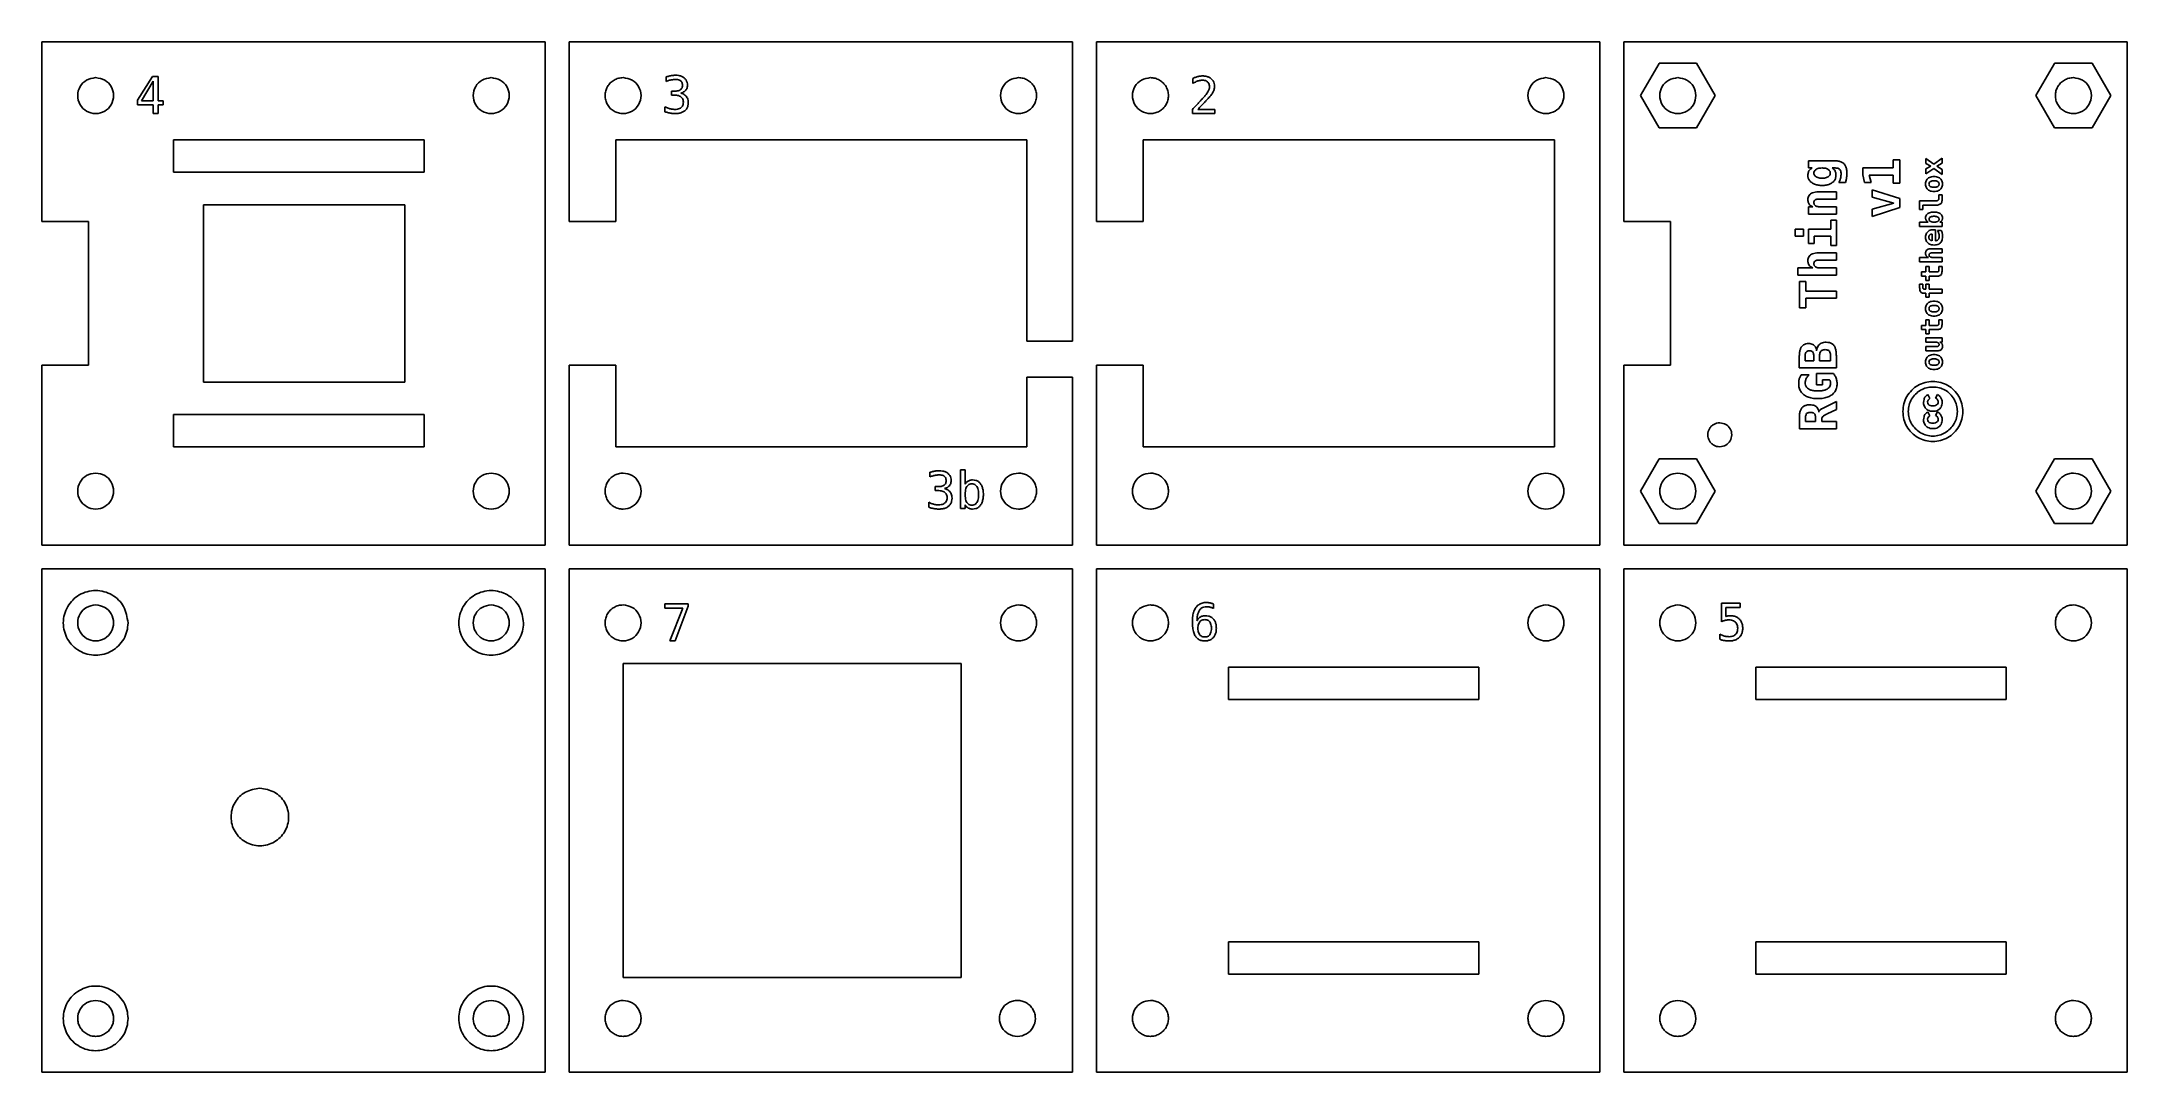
# Model space of a CAD drawing. Extents: x 2 to 176, y 2 to 88.
import ezdxf

# ---------------------------------------------------------------- set-up
doc = ezdxf.new("R2010")
doc.units = 0
for name, color, linetype in [('Material', 7, 'CONTINUOUS'), ('Screws', 7, 'CONTINUOUS'), ('Text', 7, 'CONTINUOUS')]:
    doc.layers.add(name, color=color, linetype=linetype)

msp = doc.modelspace()

# ---------------------------------------------------------------- linework, layer by layer
at = {"layer": 'Material', "color": 1}
for p, q in [((1.999809, 88.000237), (1.999809, 73.000016)), ((44.000208, 88.000237), (1.999809, 88.000237)), ((1.999809, 88.000237), (1.999809, 88.000237)), ((44.000208, 45.999838), (44.000208, 88.000237)), ((46.000018, 88.000237), (46.000018, 73.000016)), ((87.999866, 88.000237), (46.000018, 88.000237)), ((46.000018, 88.000237), (46.000018, 88.000237)), ((87.999866, 62.999868), (87.999866, 88.000237)), ((90.000226, 88.000237), (90.000226, 73.000016)), ((132.000075, 88.000237), (90.000226, 88.000237)), ((90.000226, 88.000237), (90.000226, 88.000237)), ((132.000075, 45.999838), (132.000075, 88.000237)), ((133.999882, 88.000237), (133.999882, 73.000016)), ((175.99973, 88.000237), (133.999882, 88.000237)), ((133.999882, 88.000237), (133.999882, 88.000237)), ((175.99973, 45.999838), (175.99973, 88.000237)), ((6.499931, 84.999972), (6.499931, 84.999972)), ((39.500088, 84.999972), (39.500088, 84.999972)), ((50.500139, 84.999972), (50.500139, 84.999972)), ((83.499743, 84.999972), (83.499743, 84.999972)), ((94.499797, 84.999972), (94.499797, 84.999972)), ((127.499951, 84.999972), (127.499951, 84.999972)), ((138.500005, 84.999972), (138.500005, 84.999972)), ((171.500159, 84.999972), (171.500159, 84.999972)), ((12.999861, 79.799807), (33.89974, 79.799807)), ((12.999861, 77.099955), (12.999861, 79.799807)), ((12.999861, 79.799807), (12.999861, 79.799807)), ((33.89974, 79.799807), (33.89974, 77.099955)), ((49.899866, 73.000016), (49.899866, 79.799807)), ((49.899866, 79.799807), (84.199786, 79.799807)), ((84.199786, 79.799807), (84.199786, 62.999868)), ((93.900075, 73.000016), (93.900075, 79.799807)), ((93.900075, 79.799807), (128.199995, 79.799807)), ((128.199995, 79.799807), (128.199995, 54.200267)), ((33.89974, 77.099955), (12.999861, 77.099955)), ((15.500174, 74.400102), (32.300113, 74.400102)), ((15.500174, 59.599971), (15.500174, 74.400102)), ((15.500174, 74.400102), (15.500174, 74.400102)), ((32.300113, 74.400102), (32.300113, 59.599971)), ((1.999809, 73.000016), (5.900208, 73.000016)), ((5.900208, 73.000016), (5.900208, 61.000059)), ((46.000018, 73.000016), (49.899866, 73.000016)), ((90.000226, 73.000016), (93.900075, 73.000016)), ((133.999882, 73.000016), (137.89973, 73.000016)), ((137.89973, 73.000016), (137.89973, 61.000059)), ((84.199786, 62.999868), (87.999866, 62.999868)), ((5.900208, 61.000059), (1.999809, 61.000059)), ((1.999809, 61.000059), (1.999809, 45.999838)), ((46.000018, 61.000059), (46.000018, 45.999838)), ((49.899866, 61.000059), (46.000018, 61.000059)), ((46.000018, 61.000059), (46.000018, 61.000059)), ((49.899866, 54.200267), (49.899866, 61.000059)), ((93.900075, 61.000059), (90.000226, 61.000059)), ((90.000226, 61.000059), (90.000226, 45.999838)), ((93.900075, 54.200267), (93.900075, 61.000059)), ((137.89973, 61.000059), (133.999882, 61.000059)), ((133.999882, 61.000059), (133.999882, 45.999838)), ((32.300113, 59.599971), (15.500174, 59.599971)), ((87.999866, 60.000154), (84.199786, 60.000154)), ((84.199786, 60.000154), (84.199786, 54.200267)), ((87.999866, 45.999838), (87.999866, 60.000154)), ((12.999861, 56.900121), (33.89974, 56.900121)), ((12.999861, 54.200267), (12.999861, 56.900121)), ((12.999861, 56.900121), (12.999861, 56.900121)), ((33.89974, 56.900121), (33.89974, 54.200267)), ((142.000221, 56.200077), (142.000221, 56.200077)), ((33.89974, 54.200267), (12.999861, 54.200267)), ((84.199786, 54.200267), (49.899866, 54.200267)), ((128.199995, 54.200267), (93.900075, 54.200267)), ((6.499931, 51.999817), (6.499931, 51.999817)), ((39.500088, 51.999817), (39.500088, 51.999817)), ((50.500139, 51.999817), (50.500139, 51.999817)), ((83.499743, 51.999817), (83.499743, 51.999817)), ((94.499797, 51.999817), (94.499797, 51.999817)), ((127.499951, 51.999817), (127.499951, 51.999817)), ((138.500005, 51.999817), (138.500005, 51.999817)), ((171.500159, 51.999817), (171.500159, 51.999817)), ((1.999809, 45.999838), (44.000208, 45.999838)), ((46.000018, 45.999838), (87.999866, 45.999838)), ((90.000226, 45.999838), (132.000075, 45.999838)), ((133.999882, 45.999838), (175.99973, 45.999838)), ((1.999809, 44.000028), (1.999809, 2.00018)), ((44.000208, 44.000028), (1.999809, 44.000028)), ((1.999809, 44.000028), (1.999809, 44.000028)), ((44.000208, 2.00018), (44.000208, 44.000028)), ((46.000018, 44.000028), (46.000018, 2.00018)), ((87.999866, 44.000028), (46.000018, 44.000028)), ((46.000018, 44.000028), (46.000018, 44.000028)), ((87.999866, 2.00018), (87.999866, 44.000028)), ((90.000226, 44.000028), (90.000226, 2.00018)), ((132.000075, 44.000028), (90.000226, 44.000028)), ((90.000226, 44.000028), (90.000226, 44.000028)), ((132.000075, 2.00018), (132.000075, 44.000028)), ((133.999882, 44.000028), (133.999882, 2.00018)), ((175.99973, 44.000028), (133.999882, 44.000028)), ((133.999882, 44.000028), (133.999882, 44.000028)), ((175.99973, 2.00018), (175.99973, 44.000028)), ((6.499931, 40.999763), (6.499931, 40.999763)), ((39.500088, 40.999763), (39.500088, 40.999763)), ((50.500139, 40.999763), (50.500139, 40.999763)), ((83.499743, 40.999763), (83.499743, 40.999763)), ((94.499797, 40.999763), (94.499797, 40.999763)), ((127.499951, 40.999763), (127.499951, 40.999763)), ((138.500005, 40.999763), (138.500005, 40.999763)), ((171.500159, 40.999763), (171.500159, 40.999763)), ((50.500139, 36.10001), (78.699761, 36.10001)), ((50.500139, 9.900198), (50.500139, 36.10001)), ((50.500139, 36.10001), (50.500139, 36.10001)), ((78.699761, 36.10001), (78.699761, 9.900198)), ((101.000278, 35.800149), (121.900157, 35.800149)), ((101.000278, 33.099748), (101.000278, 35.800149)), ((101.000278, 35.800149), (101.000278, 35.800149)), ((121.900157, 35.800149), (121.900157, 33.099748)), ((144.999936, 35.800149), (165.899812, 35.800149)), ((144.999936, 33.099748), (144.999936, 35.800149)), ((144.999936, 35.800149), (144.999936, 35.800149)), ((165.899812, 35.800149), (165.899812, 33.099748)), ((121.900157, 33.099748), (101.000278, 33.099748)), ((165.899812, 33.099748), (144.999936, 33.099748)), ((20.199835, 25.700234), (20.199835, 25.700234)), ((101.000278, 12.899912), (121.900157, 12.899912)), ((101.000278, 10.200059), (101.000278, 12.899912)), ((101.000278, 12.899912), (101.000278, 12.899912)), ((121.900157, 12.899912), (121.900157, 10.200059)), ((144.999936, 12.899912), (165.899812, 12.899912)), ((144.999936, 10.200059), (144.999936, 12.899912)), ((144.999936, 12.899912), (144.999936, 12.899912)), ((165.899812, 12.899912), (165.899812, 10.200059)), ((78.699761, 9.900198), (50.500139, 9.900198)), ((121.900157, 10.200059), (101.000278, 10.200059)), ((165.899812, 10.200059), (144.999936, 10.200059)), ((6.499931, 8.000159), (6.499931, 8.000159)), ((39.500088, 8.000159), (39.500088, 8.000159)), ((50.500139, 8.000159), (50.500139, 8.000159)), ((83.399974, 8.000159), (83.399974, 8.000159)), ((94.499797, 8.000159), (94.499797, 8.000159)), ((127.499951, 8.000159), (127.499951, 8.000159)), ((138.500005, 8.000159), (138.500005, 8.000159)), ((171.500159, 8.000159), (171.500159, 8.000159)), ((1.999809, 2.00018), (44.000208, 2.00018)), ((46.000018, 2.00018), (87.999866, 2.00018)), ((90.000226, 2.00018), (132.000075, 2.00018)), ((133.999882, 2.00018), (175.99973, 2.00018))]:
    msp.add_line(p, q, dxfattribs=at)
for points, knots in [([(6.499931, 84.999972), (6.76432, 84.95873), (7.285259, 84.877469), (7.858756, 84.280375), (8.071364, 83.501493), (7.858756, 82.714428), (7.285259, 82.141394), (6.499931, 81.928629), (5.714602, 82.141394), (5.141105, 82.714428), (4.928497, 83.501493), (5.141105, 84.280375), (5.714602, 84.877469), (6.235541, 84.95873), (6.499931, 84.999972)], [0, 0, 0, 0, 0.784194, 1.545134, 2.329328, 3.113522, 3.874462, 4.658656, 5.44285, 6.20379, 6.987984, 7.772178, 8.533118, 9.317312, 9.317312, 9.317312, 9.317312]), ([(39.500088, 84.999972), (39.764477, 84.95873), (40.285416, 84.877469), (40.858912, 84.280375), (41.07152, 83.501493), (40.858912, 82.714429), (40.285416, 82.141394), (39.500087, 81.928629), (38.714758, 82.141393), (38.14126, 82.714428), (37.928652, 83.501493), (38.14126, 84.280376), (38.714758, 84.87747), (39.235698, 84.95873), (39.500088, 84.999972)], [0, 0, 0, 0, 0.784194, 1.545133, 2.329327, 3.113521, 3.87446, 4.658654, 5.442849, 6.203789, 6.987984, 7.772179, 8.533119, 9.317314, 9.317314, 9.317314, 9.317314]), ([(50.500139, 84.999972), (50.76453, 84.95873), (51.285471, 84.877468), (51.858951, 84.28038), (52.071621, 83.501475), (51.858781, 82.714494), (51.286137, 82.141156), (50.630089, 81.965115), (50.107557, 82.03478), (49.741388, 82.186128), (49.427023, 82.427152), (49.185902, 82.741478), (49.034296, 83.107375), (48.982375, 83.500109), (49.034295, 83.892882), (49.185905, 84.258662), (49.427011, 84.57342), (49.741435, 84.812835), (50.107385, 84.970157), (50.368859, 84.990006), (50.500139, 84.999972)], [0, 0, 0, 0, 0.784194, 1.545133, 2.329327, 3.113521, 3.87446, 4.658654, 5.051361, 5.440817, 5.833524, 6.226231, 6.615687, 7.008393, 7.4011, 7.790556, 8.183263, 8.57597, 8.965426, 9.358133, 9.358133, 9.358133, 9.358133]), ([(83.499743, 84.999972), (83.631023, 84.990006), (83.892496, 84.970157), (84.258447, 84.812835), (84.572871, 84.57342), (84.813976, 84.258662), (84.965586, 83.892882), (85.017506, 83.500109), (84.965585, 83.107375), (84.813979, 82.741478), (84.572858, 82.427152), (84.258493, 82.186128), (83.892324, 82.03478), (83.369792, 81.965115), (82.713745, 82.141156), (82.141101, 82.714494), (81.92826, 83.501475), (82.140931, 84.28038), (82.714411, 84.877468), (83.235352, 84.95873), (83.499743, 84.999972)], [0, 0, 0, 0, 0.392707, 0.782163, 1.17487, 1.567576, 1.957033, 2.349739, 2.742446, 3.131902, 3.524609, 3.917316, 4.306772, 4.699478, 5.483672, 6.244612, 7.028806, 7.812999, 8.573939, 9.358133, 9.358133, 9.358133, 9.358133]), ([(94.499797, 84.999972), (94.631077, 84.990006), (94.89255, 84.970157), (95.2585, 84.812834), (95.572923, 84.573419), (95.814028, 84.258661), (95.965638, 83.892882), (96.017558, 83.500109), (95.965637, 83.107375), (95.814031, 82.741479), (95.57291, 82.427153), (95.258546, 82.186129), (94.892378, 82.03478), (94.369846, 81.965115), (93.713798, 82.141155), (93.141153, 82.714493), (92.928312, 83.501475), (93.140982, 84.280381), (93.714464, 84.877469), (94.235406, 84.95873), (94.499797, 84.999972)], [0, 0, 0, 0, 0.392706, 0.782162, 1.174868, 1.567574, 1.95703, 2.349736, 2.742443, 3.131898, 3.524605, 3.917311, 4.306767, 4.699473, 5.483668, 6.244608, 7.028803, 7.812997, 8.573938, 9.358133, 9.358133, 9.358133, 9.358133]), ([(127.499951, 84.999972), (127.764341, 84.95873), (128.285281, 84.87747), (128.858778, 84.280376), (129.071387, 83.501493), (128.858778, 82.714428), (128.285281, 82.141393), (127.499951, 81.928629), (126.714622, 82.141394), (126.141126, 82.714429), (125.928518, 83.501493), (126.141126, 84.280375), (126.714622, 84.877469), (127.235561, 84.95873), (127.499951, 84.999972)], [0, 0, 0, 0, 0.784195, 1.545135, 2.32933, 3.113525, 3.874465, 4.65866, 5.442853, 6.203793, 6.987987, 7.77218, 8.53312, 9.317314, 9.317314, 9.317314, 9.317314]), ([(138.500005, 84.999972), (138.764395, 84.95873), (139.285334, 84.877469), (139.85883, 84.280375), (140.071438, 83.501493), (139.85883, 82.714429), (139.285334, 82.141394), (138.500005, 81.928629), (137.714675, 82.141393), (137.141178, 82.714428), (136.92857, 83.501493), (137.141178, 84.280376), (137.714675, 84.87747), (138.235615, 84.95873), (138.500005, 84.999972)], [0, 0, 0, 0, 0.784194, 1.545133, 2.329327, 3.113521, 3.87446, 4.658654, 5.442849, 6.203789, 6.987984, 7.772179, 8.533119, 9.317314, 9.317314, 9.317314, 9.317314]), ([(171.500159, 84.999972), (171.76455, 84.95873), (172.285492, 84.877469), (172.858974, 84.280381), (173.071645, 83.501475), (172.858804, 82.714493), (172.286158, 82.141155), (171.63011, 81.965115), (171.107578, 82.03478), (170.74141, 82.186129), (170.427046, 82.427153), (170.185925, 82.741479), (170.034319, 83.107375), (169.982398, 83.500109), (170.034318, 83.892882), (170.185928, 84.258661), (170.427033, 84.573419), (170.741456, 84.812834), (171.107406, 84.970157), (171.368879, 84.990006), (171.500159, 84.999972)], [0, 0, 0, 0, 0.784195, 1.545135, 2.32933, 3.113525, 3.874465, 4.65866, 5.051366, 5.440822, 5.833528, 6.226234, 6.61569, 7.008396, 7.401102, 7.790558, 8.183264, 8.575971, 8.965426, 9.358133, 9.358133, 9.358133, 9.358133]), ([(142.000221, 56.200077), (142.176482, 56.172582), (142.523776, 56.118407), (142.906097, 55.720349), (143.047877, 55.201078), (142.905983, 54.676427), (142.524219, 54.294189), (142.086847, 54.176864), (141.738466, 54.223237), (141.49431, 54.324117), (141.284692, 54.484796), (141.123909, 54.694359), (141.022816, 54.938315), (140.988193, 55.200168), (141.022815, 55.462047), (141.123912, 55.705924), (141.284684, 55.915776), (141.494341, 56.075382), (141.738351, 56.180243), (141.91269, 56.193447), (142.000221, 56.200077)], [0, 0, 0, 0, 0.522796, 1.030089, 1.552886, 2.075682, 2.582975, 3.105771, 3.367606, 3.627273, 3.889108, 4.150943, 4.41061, 4.672445, 4.93428, 5.193947, 5.455782, 5.717617, 5.977284, 6.239119, 6.239119, 6.239119, 6.239119]), ([(6.499931, 51.999817), (6.76432, 51.958575), (7.28526, 51.877314), (7.858757, 51.280219), (8.071364, 50.501336), (7.858756, 49.714272), (7.285259, 49.141238), (6.499931, 48.928473), (5.714602, 49.141238), (5.141105, 49.714272), (4.928497, 50.501336), (5.141104, 51.280219), (5.714601, 51.877314), (6.235541, 51.958575), (6.499931, 51.999817)], [0, 0, 0, 0, 0.784195, 1.545135, 2.32933, 3.113524, 3.874463, 4.658657, 5.442851, 6.20379, 6.987984, 7.772179, 8.533119, 9.317314, 9.317314, 9.317314, 9.317314]), ([(39.500088, 51.999817), (39.764477, 51.958575), (40.285417, 51.877314), (40.858913, 51.280219), (41.07152, 50.501336), (40.858912, 49.714272), (40.285416, 49.141238), (39.500087, 48.928473), (38.714758, 49.141237), (38.14126, 49.714271), (37.928652, 50.501336), (38.141259, 51.28022), (38.714757, 51.877315), (39.235697, 51.958575), (39.500088, 51.999817)], [0, 0, 0, 0, 0.784194, 1.545135, 2.329329, 3.113522, 3.874462, 4.658655, 5.44285, 6.20379, 6.987984, 7.77218, 8.533121, 9.317316, 9.317316, 9.317316, 9.317316]), ([(50.500139, 51.999817), (50.76453, 51.958575), (51.285471, 51.877312), (51.858952, 51.280224), (52.071621, 50.501318), (51.85878, 49.714337), (51.286137, 49.141), (50.630089, 48.964959), (50.107557, 49.034623), (49.741389, 49.185972), (49.427024, 49.426996), (49.185902, 49.741321), (49.034296, 50.107218), (48.982375, 50.499952), (49.034295, 50.892725), (49.185905, 51.258506), (49.42701, 51.573264), (49.741434, 51.812679), (50.107385, 51.970002), (50.368859, 51.989851), (50.500139, 51.999817)], [0, 0, 0, 0, 0.784194, 1.545135, 2.329329, 3.113522, 3.874462, 4.658655, 5.051362, 5.440818, 5.833524, 6.226231, 6.615687, 7.008394, 7.401101, 7.790557, 8.183264, 8.575971, 8.965428, 9.358135, 9.358135, 9.358135, 9.358135]), ([(83.499743, 51.999817), (83.631023, 51.989851), (83.892497, 51.970002), (84.258447, 51.812679), (84.572871, 51.573264), (84.813977, 51.258506), (84.965587, 50.892725), (85.017506, 50.499952), (84.965585, 50.107218), (84.813979, 49.741321), (84.572858, 49.426996), (84.258493, 49.185972), (83.892324, 49.034623), (83.369792, 48.964959), (82.713745, 49.141), (82.141101, 49.714337), (81.928261, 50.501318), (82.14093, 51.280224), (82.71441, 51.877312), (83.235352, 51.958575), (83.499743, 51.999817)], [0, 0, 0, 0, 0.392707, 0.782164, 1.174871, 1.567578, 1.957034, 2.349741, 2.742448, 3.131904, 3.52461, 3.917317, 4.306773, 4.69948, 5.483673, 6.244612, 7.028806, 7.813, 8.57394, 9.358135, 9.358135, 9.358135, 9.358135]), ([(94.499797, 51.999817), (94.631077, 51.989851), (94.89255, 51.970002), (95.2585, 51.812678), (95.572924, 51.573263), (95.814029, 51.258505), (95.965638, 50.892725), (96.017558, 50.499952), (95.965637, 50.107219), (95.814031, 49.741322), (95.57291, 49.426997), (95.258546, 49.185973), (94.892378, 49.034624), (94.369846, 48.964959), (93.713798, 49.140998), (93.141153, 49.714336), (92.928312, 50.501318), (93.140981, 51.280225), (93.714463, 51.877314), (94.235406, 51.958575), (94.499797, 51.999817)], [0, 0, 0, 0, 0.392707, 0.782163, 1.174869, 1.567576, 1.957032, 2.349738, 2.742444, 3.1319, 3.524606, 3.917312, 4.306768, 4.699474, 5.483668, 6.244609, 7.028803, 7.812998, 8.573939, 9.358135, 9.358135, 9.358135, 9.358135]), ([(127.499951, 51.999817), (127.764341, 51.958575), (128.285281, 51.877315), (128.858779, 51.28022), (129.071386, 50.501336), (128.858778, 49.714271), (128.285281, 49.141237), (127.499951, 48.928473), (126.714623, 49.141238), (126.141126, 49.714272), (125.928519, 50.501336), (126.141125, 51.280219), (126.714622, 51.877314), (127.235561, 51.958575), (127.499951, 51.999817)], [0, 0, 0, 0, 0.784195, 1.545136, 2.329332, 3.113526, 3.874466, 4.658661, 5.442854, 6.203794, 6.987987, 7.772181, 8.533122, 9.317316, 9.317316, 9.317316, 9.317316]), ([(138.500005, 51.999817), (138.764395, 51.958575), (139.285334, 51.877314), (139.858831, 51.280219), (140.071438, 50.501336), (139.85883, 49.714272), (139.285333, 49.141238), (138.500005, 48.928473), (137.714676, 49.141237), (137.141178, 49.714271), (136.92857, 50.501336), (137.141177, 51.28022), (137.714675, 51.877315), (138.235615, 51.958575), (138.500005, 51.999817)], [0, 0, 0, 0, 0.784194, 1.545135, 2.329329, 3.113522, 3.874462, 4.658655, 5.44285, 6.20379, 6.987984, 7.77218, 8.533121, 9.317316, 9.317316, 9.317316, 9.317316]), ([(171.500159, 51.999817), (171.764551, 51.958575), (172.285493, 51.877314), (172.858975, 51.280225), (173.071645, 50.501318), (172.858803, 49.714336), (172.286158, 49.140998), (171.63011, 48.964959), (171.107578, 49.034624), (170.74141, 49.185973), (170.427046, 49.426997), (170.185925, 49.741322), (170.034319, 50.107219), (169.982399, 50.499952), (170.034318, 50.892725), (170.185928, 51.258505), (170.427033, 51.573263), (170.741456, 51.812678), (171.107406, 51.970002), (171.368879, 51.989851), (171.500159, 51.999817)], [0, 0, 0, 0, 0.784195, 1.545136, 2.329332, 3.113526, 3.874466, 4.658661, 5.051367, 5.440822, 5.833529, 6.226235, 6.61569, 7.008396, 7.401103, 7.790559, 8.183266, 8.575972, 8.965428, 9.358135, 9.358135, 9.358135, 9.358135]), ([(6.499931, 40.999763), (6.76432, 40.958521), (7.285259, 40.87726), (7.858756, 40.280167), (8.071364, 39.501284), (7.858756, 38.71422), (7.285259, 38.141186), (6.499931, 37.928422), (5.714602, 38.141186), (5.141105, 38.71422), (4.928497, 39.501284), (5.141105, 40.280167), (5.714602, 40.87726), (6.235541, 40.958521), (6.499931, 40.999763)], [0, 0, 0, 0, 0.784194, 1.545133, 2.329327, 3.113521, 3.87446, 4.658654, 5.442848, 6.203788, 6.987981, 7.772175, 8.533115, 9.317308, 9.317308, 9.317308, 9.317308]), ([(39.500088, 40.999763), (39.764477, 40.958521), (40.285416, 40.87726), (40.858912, 40.280167), (41.07152, 39.501284), (40.858912, 38.714221), (40.285416, 38.141187), (39.500087, 37.928422), (38.714758, 38.141186), (38.14126, 38.71422), (37.928652, 39.501284), (38.14126, 40.280167), (38.714758, 40.877261), (39.235698, 40.958521), (39.500088, 40.999763)], [0, 0, 0, 0, 0.784193, 1.545133, 2.329326, 3.11352, 3.874459, 4.658653, 5.442847, 6.203787, 6.987982, 7.772176, 8.533116, 9.317311, 9.317311, 9.317311, 9.317311]), ([(50.500139, 40.999763), (50.764529, 40.958521), (51.28547, 40.877259), (51.858951, 40.280171), (52.071621, 39.501267), (51.85878, 38.714286), (51.286137, 38.140948), (50.630089, 37.964908), (50.107557, 38.034572), (49.741389, 38.18592), (49.427024, 38.426944), (49.185902, 38.74127), (49.034296, 39.107167), (48.982375, 39.499901), (49.034295, 39.892674), (49.185906, 40.258453), (49.427011, 40.573211), (49.741435, 40.812626), (50.107385, 40.969948), (50.368859, 40.989797), (50.500139, 40.999763)], [0, 0, 0, 0, 0.784193, 1.545133, 2.329326, 3.11352, 3.874459, 4.658653, 5.051359, 5.440815, 5.833522, 6.226228, 6.615684, 7.008391, 7.401098, 7.790554, 8.18326, 8.575967, 8.965423, 9.358129, 9.358129, 9.358129, 9.358129]), ([(83.499743, 40.999763), (83.631023, 40.989797), (83.892496, 40.969948), (84.258446, 40.812626), (84.57287, 40.573211), (84.813976, 40.258453), (84.965586, 39.892674), (85.017507, 39.499901), (84.965585, 39.107167), (84.813979, 38.74127), (84.572858, 38.426944), (84.258493, 38.18592), (83.892324, 38.034572), (83.369792, 37.964908), (82.713745, 38.140948), (82.141101, 38.714286), (81.92826, 39.501267), (82.140931, 40.280171), (82.714411, 40.877259), (83.235352, 40.958521), (83.499743, 40.999763)], [0, 0, 0, 0, 0.392707, 0.782163, 1.174869, 1.567576, 1.957032, 2.349738, 2.742445, 3.131901, 3.524608, 3.917314, 4.30677, 4.699477, 5.48367, 6.24461, 7.028803, 7.812997, 8.573936, 9.358129, 9.358129, 9.358129, 9.358129]), ([(94.499797, 40.999763), (94.631077, 40.989797), (94.89255, 40.969948), (95.258499, 40.812625), (95.572923, 40.57321), (95.814028, 40.258452), (95.965638, 39.892673), (96.017558, 39.499901), (95.965637, 39.107167), (95.814031, 38.741271), (95.57291, 38.426945), (95.258546, 38.185921), (94.892378, 38.034573), (94.369846, 37.964908), (93.713798, 38.140947), (93.141153, 38.714285), (92.928311, 39.501267), (93.140983, 40.280172), (93.714464, 40.87726), (94.235406, 40.958521), (94.499797, 40.999763)], [0, 0, 0, 0, 0.392706, 0.782162, 1.174868, 1.567574, 1.95703, 2.349736, 2.742442, 3.131897, 3.524603, 3.917309, 4.306765, 4.699471, 5.483666, 6.244606, 7.0288, 7.812995, 8.573935, 9.358129, 9.358129, 9.358129, 9.358129]), ([(127.499951, 40.999763), (127.764341, 40.958521), (128.285281, 40.877261), (128.858778, 40.280167), (129.071387, 39.501284), (128.858778, 38.71422), (128.285281, 38.141186), (127.499951, 37.928422), (126.714623, 38.141187), (126.141126, 38.714221), (125.928518, 39.501284), (126.141126, 40.280167), (126.714623, 40.87726), (127.235562, 40.958521), (127.499951, 40.999763)], [0, 0, 0, 0, 0.784194, 1.545135, 2.329329, 3.113523, 3.874464, 4.658658, 5.442851, 6.203791, 6.987984, 7.772178, 8.533117, 9.317311, 9.317311, 9.317311, 9.317311]), ([(138.500005, 40.999763), (138.764395, 40.958521), (139.285334, 40.87726), (139.85883, 40.280167), (140.071438, 39.501284), (139.85883, 38.714221), (139.285334, 38.141187), (138.500005, 37.928422), (137.714676, 38.141186), (137.141178, 38.71422), (136.928569, 39.501284), (137.141178, 40.280167), (137.714676, 40.877261), (138.235615, 40.958521), (138.500005, 40.999763)], [0, 0, 0, 0, 0.784193, 1.545133, 2.329326, 3.11352, 3.874459, 4.658653, 5.442847, 6.203787, 6.987982, 7.772176, 8.533116, 9.317311, 9.317311, 9.317311, 9.317311]), ([(171.500159, 40.999763), (171.76455, 40.958521), (172.285492, 40.87726), (172.858974, 40.280172), (173.071645, 39.501267), (172.858803, 38.714285), (172.286158, 38.140947), (171.63011, 37.964908), (171.107578, 38.034573), (170.74141, 38.185921), (170.427046, 38.426945), (170.185925, 38.741271), (170.03432, 39.107167), (169.982398, 39.499901), (170.034319, 39.892673), (170.185929, 40.258452), (170.427034, 40.57321), (170.741457, 40.812625), (171.107406, 40.969948), (171.368879, 40.989797), (171.500159, 40.999763)], [0, 0, 0, 0, 0.784194, 1.545135, 2.329329, 3.113523, 3.874464, 4.658658, 5.051364, 5.44082, 5.833526, 6.226232, 6.615687, 7.008394, 7.4011, 7.790555, 8.183261, 8.575967, 8.965423, 9.358129, 9.358129, 9.358129, 9.358129]), ([(20.199835, 25.700234), (20.622914, 25.63427), (21.456522, 25.504297), (22.374256, 24.548821), (22.714309, 23.302444), (22.374256, 22.042981), (21.456522, 21.125987), (20.199835, 20.785681), (18.943148, 21.125987), (18.025414, 22.042981), (17.685361, 23.302444), (18.025414, 24.548821), (18.943148, 25.504297), (19.776757, 25.63427), (20.199835, 25.700234)], [0, 0, 0, 0, 1.254857, 2.472495, 3.727352, 4.982208, 6.199847, 7.454703, 8.70956, 9.927198, 11.182055, 12.436912, 13.65455, 14.909407, 14.909407, 14.909407, 14.909407]), ([(6.499931, 8.000159), (6.7643, 7.95887), (7.2852, 7.877516), (7.858989, 7.281111), (8.034918, 6.630908), (7.965269, 6.1076), (7.813917, 5.741586), (7.572894, 5.427179), (7.258568, 5.186069), (6.892673, 5.03446), (6.499931, 4.98254), (6.107188, 5.03446), (5.741294, 5.186069), (5.426967, 5.427179), (5.185944, 5.741586), (5.034592, 6.1076), (4.964943, 6.630908), (5.140872, 7.281111), (5.714661, 7.877516), (6.235561, 7.95887), (6.499931, 8.000159)], [0, 0, 0, 0, 0.784194, 1.545133, 2.329327, 2.722034, 3.11149, 3.504197, 3.896903, 4.28636, 4.679066, 5.071773, 5.461229, 5.853936, 6.246643, 6.636099, 7.028806, 7.812999, 8.573939, 9.358133, 9.358133, 9.358133, 9.358133]), ([(39.500088, 8.000159), (39.764457, 7.95887), (40.285356, 7.877516), (40.859145, 7.281111), (41.035074, 6.630908), (40.965425, 6.1076), (40.814074, 5.741586), (40.573051, 5.427179), (40.258724, 5.186069), (39.89283, 5.03446), (39.500087, 4.98254), (39.107345, 5.034459), (38.74145, 5.186068), (38.427123, 5.427178), (38.186099, 5.741585), (38.034747, 6.107599), (37.965098, 6.630908), (38.141028, 7.281112), (38.714818, 7.877517), (39.235718, 7.95887), (39.500088, 8.000159)], [0, 0, 0, 0, 0.784193, 1.545133, 2.329326, 2.722033, 3.111489, 3.504195, 3.896902, 4.286358, 4.679065, 5.071772, 5.461228, 5.853935, 6.246642, 6.636099, 7.028806, 7.813, 8.57394, 9.358135, 9.358135, 9.358135, 9.358135]), ([(50.500139, 8.000159), (50.764508, 7.95887), (51.285408, 7.877516), (51.859196, 7.281111), (52.035126, 6.630908), (51.965476, 6.1076), (51.814125, 5.741586), (51.573102, 5.427179), (51.258776, 5.186072), (50.89288, 5.034449), (50.500112, 4.982577), (50.107292, 5.03432), (49.74127, 5.18588), (49.426807, 5.426971), (49.185715, 5.741434), (49.034156, 6.107458), (48.982413, 6.500269), (49.034284, 6.893069), (49.185909, 7.25885), (49.427011, 7.573607), (49.741435, 7.813022), (50.107385, 7.970344), (50.368859, 7.990193), (50.500139, 8.000159)], [0, 0, 0, 0, 0.784193, 1.545133, 2.329326, 2.722033, 3.111489, 3.504195, 3.896902, 4.286358, 4.679065, 5.071863, 5.461409, 5.854208, 6.247007, 6.636553, 7.029352, 7.422058, 7.811514, 8.204221, 8.596927, 8.986383, 9.37909, 9.37909, 9.37909, 9.37909]), ([(83.399974, 8.000159), (83.531251, 7.990145), (83.792716, 7.970199), (84.158611, 7.812745), (84.472937, 7.573199), (84.71396, 7.258412), (84.865312, 6.892355), (84.934961, 6.369787), (84.759032, 5.713753), (84.185243, 5.14112), (83.399974, 4.928219), (82.614706, 5.14112), (82.040917, 5.713753), (81.864987, 6.369787), (81.934637, 6.892355), (82.085988, 7.258412), (82.327011, 7.573199), (82.641338, 7.812745), (83.007232, 7.970199), (83.268698, 7.990145), (83.399974, 8.000159)], [0, 0, 0, 0, 0.392707, 0.782163, 1.174869, 1.567576, 1.957032, 2.349738, 3.133932, 3.894871, 4.679065, 5.463258, 6.224197, 7.008391, 7.401098, 7.790554, 8.18326, 8.575967, 8.965423, 9.358129, 9.358129, 9.358129, 9.358129]), ([(94.499797, 8.000159), (94.631077, 7.990193), (94.89255, 7.970344), (95.258499, 7.813021), (95.572923, 7.573606), (95.814025, 7.258849), (95.965649, 6.893068), (96.01752, 6.500269), (95.965777, 6.107459), (95.814218, 5.741435), (95.573127, 5.426972), (95.258665, 5.185881), (94.892643, 5.034321), (94.499824, 4.982577), (94.107055, 5.034448), (93.741159, 5.186071), (93.426832, 5.427178), (93.185808, 5.741585), (93.034457, 6.107599), (92.964807, 6.630908), (93.140737, 7.281112), (93.714527, 7.877517), (94.235427, 7.95887), (94.499797, 8.000159)], [0, 0, 0, 0, 0.392706, 0.782162, 1.174868, 1.567574, 1.95703, 2.349736, 2.742534, 3.132079, 3.524878, 3.917676, 4.307221, 4.70002, 5.092727, 5.482183, 5.87489, 6.267597, 6.657054, 7.049761, 7.833955, 8.594895, 9.37909, 9.37909, 9.37909, 9.37909]), ([(127.499951, 8.000159), (127.764321, 7.95887), (128.285221, 7.877517), (128.859011, 7.281112), (129.034941, 6.630908), (128.965291, 6.107599), (128.81394, 5.741585), (128.572916, 5.427178), (128.258589, 5.186068), (127.892694, 5.034459), (127.499951, 4.98254), (127.107209, 5.03446), (126.741314, 5.186069), (126.426988, 5.427179), (126.185965, 5.741586), (126.034614, 6.1076), (125.964964, 6.630908), (126.140894, 7.281111), (126.714682, 7.877516), (127.235582, 7.95887), (127.499951, 8.000159)], [0, 0, 0, 0, 0.784194, 1.545135, 2.329329, 2.722036, 3.111493, 3.5042, 3.896907, 4.286363, 4.67907, 5.071777, 5.461233, 5.853939, 6.246646, 6.636102, 7.028809, 7.813002, 8.573941, 9.358135, 9.358135, 9.358135, 9.358135]), ([(138.500005, 8.000159), (138.764375, 7.95887), (139.285274, 7.877516), (139.859063, 7.281111), (140.034992, 6.630908), (139.965343, 6.1076), (139.813991, 5.741586), (139.572968, 5.427179), (139.258642, 5.186069), (138.892747, 5.03446), (138.500005, 4.98254), (138.107263, 5.034459), (137.741367, 5.186068), (137.42704, 5.427178), (137.186017, 5.741585), (137.034665, 6.107599), (136.965015, 6.630908), (137.140945, 7.281112), (137.714735, 7.877517), (138.235635, 7.95887), (138.500005, 8.000159)], [0, 0, 0, 0, 0.784193, 1.545133, 2.329326, 2.722033, 3.111489, 3.504195, 3.896902, 4.286358, 4.679065, 5.071772, 5.461228, 5.853935, 6.246642, 6.636099, 7.028806, 7.813, 8.57394, 9.358135, 9.358135, 9.358135, 9.358135]), ([(171.500159, 8.000159), (171.764529, 7.95887), (172.285429, 7.877517), (172.859219, 7.281112), (173.035149, 6.630908), (172.965499, 6.107599), (172.814148, 5.741585), (172.573124, 5.427178), (172.258797, 5.186071), (171.892901, 5.034448), (171.500132, 4.982577), (171.107313, 5.034321), (170.741292, 5.185881), (170.426829, 5.426972), (170.185738, 5.741435), (170.034179, 6.107459), (169.982436, 6.500269), (170.034308, 6.893068), (170.185932, 7.258849), (170.427033, 7.573606), (170.741457, 7.813021), (171.107406, 7.970344), (171.368879, 7.990193), (171.500159, 8.000159)], [0, 0, 0, 0, 0.784194, 1.545135, 2.329329, 2.722036, 3.111493, 3.5042, 3.896907, 4.286363, 4.67907, 5.071868, 5.461414, 5.854212, 6.24701, 6.636556, 7.029354, 7.42206, 7.811516, 8.204222, 8.596928, 8.986384, 9.37909, 9.37909, 9.37909, 9.37909])]:
    msp.add_open_spline(points, degree=3, knots=knots, dxfattribs=at)
at = {"layer": 'Screws', "color": 5}
for p, q in [((136.93841, 86.195006), (135.38233, 83.500115)), ((136.93841, 86.199968), (136.93841, 86.195006)), ((136.93841, 86.199967), (136.93841, 86.199968)), ((136.941233, 86.199967), (136.93841, 86.199967)), ((140.05615, 86.199967), (136.941233, 86.199967)), ((140.058973, 86.199967), (140.05615, 86.198302)), ((140.05615, 86.198302), (140.05615, 86.199967)), ((141.61781, 83.500114), (140.058973, 86.199967)), ((169.938017, 86.194456), (168.382487, 83.500116)), ((169.938017, 86.199968), (169.938017, 86.194456)), ((169.941319, 86.199968), (169.938017, 86.199968)), ((169.938017, 86.199968), (169.938017, 86.199968)), ((173.056237, 86.199968), (169.941319, 86.199968)), ((173.059059, 86.199968), (173.056237, 86.198303)), ((173.056237, 86.198303), (173.056237, 86.199968)), ((174.617896, 83.500116), (173.059059, 86.199968)), ((135.38233, 83.500115), (136.93841, 80.804672)), ((140.058973, 80.799711), (141.61781, 83.500114)), ((168.382487, 83.500116), (169.938017, 80.805224)), ((173.059059, 80.799712), (174.617896, 83.500116)), ((136.93841, 80.804672), (136.93841, 80.799711)), ((136.93841, 80.799711), (136.941233, 80.799711)), ((136.941233, 80.799711), (140.05615, 80.799711)), ((140.05615, 80.799711), (140.05615, 80.801376)), ((140.05615, 80.801376), (140.058973, 80.799711)), ((169.938017, 80.805224), (169.938017, 80.799712)), ((169.938017, 80.799712), (169.941319, 80.799712)), ((169.941319, 80.799712), (173.056237, 80.799712)), ((173.056237, 80.799712), (173.056237, 80.801378)), ((173.056237, 80.801378), (173.059059, 80.799712)), ((136.938345, 53.195395), (135.382265, 50.499953)), ((136.940603, 53.199798), (136.938345, 53.199798)), ((136.938345, 53.199798), (136.938345, 53.195395)), ((136.941168, 53.200362), (136.940603, 53.199798)), ((136.941142, 53.200348), (136.941168, 53.200362)), ((136.942271, 53.199784), (136.941142, 53.200348)), ((140.056085, 53.199784), (136.942271, 53.199784)), ((140.058908, 53.200348), (140.056085, 53.198655)), ((140.056085, 53.198655), (140.056085, 53.199784)), ((141.617745, 50.499944), (140.058908, 53.200348)), ((169.937938, 53.194831), (168.382408, 50.499939)), ((169.94076, 53.199798), (169.937938, 53.199798)), ((169.937938, 53.199798), (169.937938, 53.194831)), ((169.941325, 53.200362), (169.94076, 53.199798)), ((169.941212, 53.200351), (169.941325, 53.200362)), ((169.942341, 53.199787), (169.941212, 53.200351)), ((173.056158, 53.199787), (169.942341, 53.199787)), ((173.05898, 53.200351), (173.056158, 53.198658)), ((173.056158, 53.198658), (173.056158, 53.199787)), ((174.617817, 50.499947), (173.05898, 53.200351)), ((135.382265, 50.499953), (136.938345, 47.805061)), ((140.058908, 47.800094), (141.617745, 50.499944)), ((168.382408, 50.499939), (169.937938, 47.8056)), ((173.05898, 47.800097), (174.617817, 50.499947)), ((136.938345, 47.805061), (136.938345, 47.800094)), ((136.938345, 47.800094), (136.941168, 47.800094)), ((136.941168, 47.800094), (140.056085, 47.800094)), ((140.056085, 47.800094), (140.056085, 47.801787)), ((140.056085, 47.801787), (140.058908, 47.800094)), ((169.937938, 47.8056), (169.937938, 47.800097)), ((169.937938, 47.800097), (169.94124, 47.800097)), ((169.94124, 47.800097), (173.056158, 47.800097)), ((173.056158, 47.800097), (173.056158, 47.80179)), ((173.056158, 47.80179), (173.05898, 47.800097)), ((9.2, 39.499994), (9.2, 39.499994)), ((42.2, 39.499994), (42.2, 39.499994)), ((9.2, 6.499992), (9.2, 6.499992)), ((42.2, 6.499992), (42.2, 6.499992))]:
    msp.add_line(p, q, dxfattribs=at)
for points, knots in [([(9.2, 39.499994), (9.182001, 39.263722), (9.146152, 38.793132), (8.862854, 38.134563), (8.431845, 37.56875), (7.865272, 37.134909), (7.206905, 36.86212), (6.499988, 36.768801), (5.793142, 36.862122), (5.134564, 37.134903), (4.56877, 37.568772), (4.134861, 38.134479), (3.862323, 38.793443), (3.736642, 39.733977), (4.053569, 40.914982), (5.085682, 41.945897), (6.502449, 42.328873), (7.904665, 41.946205), (8.979571, 40.913778), (9.12579, 39.975961), (9.2, 39.499994)], [0, 0, 0, 0, 0.706792, 1.407735, 2.114528, 2.82132, 3.522263, 4.229055, 4.935848, 5.636791, 6.343583, 7.050375, 7.751319, 8.458111, 9.86983, 11.239677, 12.651396, 14.063115, 15.432963, 16.844681, 16.844681, 16.844681, 16.844681]), ([(42.2, 39.499994), (42.182001, 39.263722), (42.146153, 38.793132), (41.862855, 38.134563), (41.431845, 37.568749), (40.865272, 37.134909), (40.206905, 36.86212), (39.499988, 36.768801), (38.793142, 36.862122), (38.134564, 37.134903), (37.56877, 37.568772), (37.134861, 38.134479), (36.862323, 38.793443), (36.736642, 39.733977), (37.053568, 40.914983), (38.085682, 41.945897), (39.502449, 42.328873), (40.904665, 41.946205), (41.979571, 40.913778), (42.12579, 39.975961), (42.2, 39.499994)], [0, 0, 0, 0, 0.706792, 1.407736, 2.114528, 2.82132, 3.522263, 4.229056, 4.935848, 5.636791, 6.343583, 7.050376, 7.751319, 8.458111, 9.86983, 11.239678, 12.651397, 14.063116, 15.432964, 16.844682, 16.844682, 16.844682, 16.844682]), ([(9.2, 6.499992), (9.182001, 6.26372), (9.146152, 5.79313), (8.862854, 5.134561), (8.431845, 4.568748), (7.865272, 4.134907), (7.206905, 3.862119), (6.499988, 3.7688), (5.793141, 3.862119), (5.134568, 4.134907), (4.568756, 4.568748), (4.134914, 5.134561), (3.862126, 5.79313), (3.768808, 6.499992), (3.862126, 7.206855), (4.134914, 7.865424), (4.568756, 8.431237), (5.134568, 8.865078), (5.793141, 9.137866), (6.499988, 9.231185), (7.206905, 9.137866), (7.865272, 8.865078), (8.431845, 8.431237), (8.862854, 7.865424), (9.146152, 7.206855), (9.182001, 6.736265), (9.2, 6.499992)], [0, 0, 0, 0, 0.706792, 1.407735, 2.114528, 2.82132, 3.522263, 4.229055, 4.935848, 5.636791, 6.343583, 7.050375, 7.751319, 8.458111, 9.164903, 9.865846, 10.572638, 11.279431, 11.980374, 12.687166, 13.393958, 14.094902, 14.801694, 15.508486, 16.209429, 16.916222, 16.916222, 16.916222, 16.916222]), ([(42.2, 6.499992), (42.182001, 6.26372), (42.146153, 5.79313), (41.862855, 5.134561), (41.431845, 4.568748), (40.865272, 4.134907), (40.206905, 3.862118), (39.499988, 3.7688), (38.793141, 3.862118), (38.134568, 4.134907), (37.568755, 4.568748), (37.134914, 5.134561), (36.862126, 5.79313), (36.768808, 6.499992), (36.862126, 7.206855), (37.134914, 7.865424), (37.568755, 8.431237), (38.134568, 8.865078), (38.793141, 9.137866), (39.499988, 9.231185), (40.206905, 9.137866), (40.865272, 8.865078), (41.431845, 8.431237), (41.862855, 7.865424), (42.146153, 7.206855), (42.182001, 6.736265), (42.2, 6.499992)], [0, 0, 0, 0, 0.706792, 1.407736, 2.114528, 2.82132, 3.522263, 4.229056, 4.935848, 5.636791, 6.343583, 7.050376, 7.751319, 8.458111, 9.164904, 9.865847, 10.572639, 11.279431, 11.980375, 12.687167, 13.393959, 14.094903, 14.801695, 15.508487, 16.20943, 16.916223, 16.916223, 16.916223, 16.916223])]:
    msp.add_open_spline(points, degree=3, knots=knots, dxfattribs=at)
at = {"layer": 'Text', "color": 7}
for p, q in [((10, 83.13069), (11.240331, 85.086125)), ((11.308549, 84.705787), (10.334889, 83.07488)), ((11.240331, 85.086125), (11.72406, 85.086125)), ((11.240331, 85.086125), (11.240331, 85.086125)), ((11.308549, 83.07488), (11.308549, 84.705787)), ((11.308549, 84.705787), (11.308549, 84.705787)), ((11.72406, 85.086125), (11.72406, 83.07488)), ((54.093025, 84.685115), (54.093025, 85.069585)), ((54.533343, 83.537898), (54.533343, 83.881027)), ((54.533343, 83.881027), (54.851694, 83.881027)), ((54.851694, 83.537898), (54.533343, 83.537898)), ((55.320952, 83.711531), (55.320952, 83.711531)), ((98.024806, 84.515616), (98.024806, 84.937296)), ((10, 82.735882), (10, 83.13069)), ((11.308549, 82.735882), (10, 82.735882)), ((10.334889, 83.07488), (11.308549, 83.07488)), ((11.308549, 82.000011), (11.308549, 82.735882)), ((11.72406, 82.000011), (11.308549, 82.000011)), ((11.72406, 83.07488), (12.135436, 83.07488)), ((12.135436, 82.735882), (11.72406, 82.735882)), ((11.72406, 82.735882), (11.72406, 82.000011)), ((12.135436, 83.07488), (12.135436, 82.735882)), ((53.999998, 82.152969), (53.999998, 82.568449)), ((98.000001, 82.000011), (98.000001, 82.351409)), ((99.874967, 82.000011), (98.000001, 82.000011)), ((98.456855, 82.351409), (99.874967, 82.351409)), ((98.456855, 82.351409), (98.456855, 82.351409)), ((99.874967, 82.351409), (99.874967, 82.000011)), ((149.411207, 77.463471), (149.411207, 78.069119)), ((149.411207, 78.069119), (151.552679, 78.069119)), ((149.706796, 77.463471), (149.411207, 77.463471)), ((150.531553, 77.463471), (150.531553, 77.463471)), ((151.620892, 77.463471), (151.370778, 77.463471)), ((151.552679, 78.069119), (151.552679, 78.069119)), ((153.931863, 76.878494), (153.931863, 77.467605)), ((153.931863, 77.467605), (156.480544, 77.467605)), ((154.084824, 76.239773), (153.931863, 76.878494)), ((156.480544, 76.87436), (154.477565, 76.87436)), ((154.477565, 76.87436), (154.634661, 76.239773)), ((156.480544, 77.467605), (156.480544, 78.149734)), ((156.480544, 78.149734), (157.01798, 78.149734)), ((156.480544, 76.192231), (156.480544, 76.87436)), ((157.01798, 78.149734), (157.01798, 76.192231)), ((159.201014, 78.245336), (159.847314, 77.790755)), ((159.201014, 77.832958), (159.201014, 78.245336)), ((159.201014, 78.245336), (159.201014, 78.245336)), ((159.603745, 77.607476), (159.201014, 77.832958)), ((159.201014, 77.3832), (159.603745, 77.607476)), ((159.847314, 77.430226), (159.201014, 76.970823)), ((159.201014, 76.970823), (159.201014, 77.3832)), ((159.847314, 77.790755), (160.551489, 78.285126)), ((160.551489, 76.931032), (159.847314, 77.430226)), ((160.551489, 77.872749), (160.096911, 77.607476)), ((160.096911, 77.607476), (160.551489, 77.34341)), ((160.551489, 78.285126), (160.551489, 77.872749)), ((160.551489, 77.34341), (160.551489, 76.931032)), ((150.223561, 75.470828), (151.726313, 75.470828)), ((150.223561, 75.470828), (150.223561, 75.470828)), ((151.726313, 74.869314), (150.316579, 74.869314)), ((151.726313, 75.470828), (151.726313, 74.869314)), ((152.489055, 76.248042), (151.933018, 76.248042)), ((154.634661, 76.239773), (154.084824, 76.239773)), ((154.702874, 75.640327), (157.01798, 74.904454)), ((154.702874, 75.026411), (154.702874, 75.640327)), ((154.702874, 75.640327), (154.702874, 75.640327)), ((156.509483, 74.530317), (154.702874, 75.026411)), ((157.01798, 76.192231), (156.480544, 76.192231)), ((156.480544, 76.192231), (156.480544, 76.192231)), ((157.01798, 74.904454), (157.01798, 74.158246)), ((159.455434, 76.121951), (159.455434, 76.121951)), ((159.877458, 75.497355), (159.877458, 75.497355)), ((160.280189, 74.930637), (160.280189, 75.21279)), ((160.280189, 75.21279), (160.551489, 75.21279)), ((160.551489, 75.21279), (160.551489, 74.831763)), ((149.411207, 73.612544), (149.411207, 74.214057)), ((149.411207, 74.214057), (149.758473, 74.214057)), ((151.726313, 73.612544), (149.411207, 73.612544)), ((150.401328, 74.214057), (151.726313, 74.214057)), ((151.261225, 72.366108), (151.261225, 73.118517)), ((151.261225, 73.118517), (151.726313, 73.118517)), ((151.726313, 74.214057), (151.726313, 73.612544)), ((151.726313, 73.118517), (151.726313, 71.005984)), ((154.702874, 74.03629), (156.509483, 74.530317)), ((157.01798, 74.158246), (154.702874, 73.422374)), ((154.702874, 73.422374), (154.702874, 74.03629)), ((158.67529, 74.002184), (158.67529, 74.713596)), ((158.67529, 74.713596), (159.988388, 74.713596)), ((158.946593, 74.002184), (158.67529, 74.002184)), ((159.988388, 74.360302), (158.946593, 74.360302)), ((158.946593, 74.360302), (158.946593, 74.002184)), ((159.879868, 73.433054), (159.879868, 73.433054)), ((159.988388, 74.360302), (159.988388, 74.360302)), ((148.284661, 71.76046), (148.284661, 72.366108)), ((148.284661, 72.366108), (148.991594, 72.366108)), ((148.991594, 71.76046), (148.284661, 71.76046)), ((148.284661, 71.76046), (148.284661, 71.76046)), ((148.991594, 72.366108), (148.991594, 71.76046)), ((149.411207, 71.167215), (149.411207, 72.366108)), ((149.411207, 72.366108), (151.261225, 72.366108)), ((151.261225, 71.76046), (149.876295, 71.76046)), ((149.876295, 71.76046), (149.876295, 71.167215)), ((151.261225, 71.005984), (151.261225, 71.76046)), ((158.67529, 72.589006), (158.67529, 72.941094)), ((158.67529, 72.941094), (159.392733, 72.941094)), ((160.551489, 72.589006), (158.67529, 72.589006)), ((159.392733, 72.941094), (159.392733, 72.941094)), ((159.725605, 71.952352), (159.725529, 71.952352)), ((159.726734, 71.396486), (159.725605, 71.952352)), ((159.847308, 72.308058), (159.990796, 72.308058)), ((159.990796, 72.308058), (159.990796, 71.392868)), ((160.160812, 72.251386), (160.485167, 72.251386)), ((160.351329, 72.941094), (160.551489, 72.941094)), ((160.485167, 72.251386), (160.485173, 72.251386)), ((160.551489, 72.941094), (160.551489, 72.589006)), ((149.876295, 71.167215), (149.411207, 71.167215)), ((149.411207, 71.167215), (149.411207, 71.167215)), ((150.223561, 70.377599), (151.726313, 70.377599)), ((150.223561, 70.377599), (150.223561, 70.377599)), ((151.726313, 69.776085), (150.316579, 69.776085)), ((151.726313, 71.005984), (151.261225, 71.005984)), ((151.726313, 70.377599), (151.726313, 69.776085)), ((158.67529, 69.644482), (158.67529, 69.995365)), ((158.67529, 69.995365), (159.403584, 69.995365)), ((160.551489, 69.644482), (158.67529, 69.644482)), ((159.674884, 70.728482), (160.551489, 70.728482)), ((159.674884, 70.728482), (159.674884, 70.728482)), ((160.551489, 70.377599), (159.729145, 70.377599)), ((159.778584, 69.995365), (160.551489, 69.995365)), ((160.551489, 70.728482), (160.551489, 70.377599)), ((160.551489, 69.995365), (160.551489, 69.644482)), ((148.50997, 68.519314), (148.50997, 69.120828)), ((148.50997, 69.120828), (149.758473, 69.120828)), ((151.726313, 68.519314), (148.50997, 68.519314)), ((148.640196, 65.803201), (148.640196, 67.979812)), ((148.640196, 67.979812), (149.173494, 67.979812)), ((149.173494, 67.979812), (149.173494, 67.196398)), ((150.401328, 69.120828), (151.726313, 69.120828)), ((151.726313, 69.120828), (151.726313, 68.519314)), ((158.817572, 68.783553), (159.201014, 68.783553)), ((158.817572, 68.430259), (158.817572, 68.783553)), ((158.817572, 68.783553), (158.817572, 68.783553)), ((159.201014, 68.430259), (158.817572, 68.430259)), ((159.201014, 68.783553), (159.201014, 69.245368)), ((159.201014, 69.245368), (159.472314, 69.245368)), ((159.201014, 68.085405), (159.201014, 68.430259)), ((159.472314, 68.085405), (159.201014, 68.085405)), ((159.472314, 69.245368), (159.472314, 68.783553)), ((159.472314, 68.783553), (160.111378, 68.783553)), ((160.094498, 68.430259), (159.472314, 68.430259)), ((159.472314, 68.430259), (159.472314, 68.085405)), ((160.280189, 68.974067), (160.280189, 69.245368)), ((160.280189, 69.245368), (160.551489, 69.245368)), ((160.551489, 69.245368), (160.551489, 68.948745)), ((149.173494, 67.196398), (151.726313, 67.196398)), ((151.726313, 66.586616), (149.173494, 66.586616)), ((149.173494, 66.586616), (149.173494, 65.803201)), ((151.726313, 67.196398), (151.726313, 66.586616)), ((151.726313, 67.196398), (151.726313, 67.196398)), ((158.67529, 67.481307), (158.67529, 67.771901)), ((158.67529, 67.771901), (158.946593, 67.771901)), ((158.946593, 67.771901), (158.946593, 67.495777)), ((159.082847, 67.357111), (159.201014, 67.357111)), ((159.082847, 67.357111), (159.082847, 67.357111)), ((159.201014, 67.003817), (159.10696, 67.003817)), ((159.201014, 67.357111), (159.201014, 67.771901)), ((159.201014, 67.771901), (159.472314, 67.771901)), ((159.201014, 66.675844), (159.201014, 67.003817)), ((159.472314, 66.675844), (159.201014, 66.675844)), ((159.472314, 67.771901), (159.472314, 67.357111)), ((159.472314, 67.357111), (160.551489, 67.357111)), ((160.551489, 67.003817), (159.472314, 67.003817)), ((159.472314, 67.003817), (159.472314, 66.675844)), ((160.551489, 67.357111), (160.551489, 67.003817)), ((149.173494, 65.803201), (148.640196, 65.803201)), ((159.201014, 64.326978), (159.201014, 64.788793)), ((159.201014, 64.788793), (159.472314, 64.788793)), ((159.455434, 65.723275), (159.455434, 65.723275)), ((159.472314, 64.788793), (159.472314, 64.326978)), ((159.877458, 65.098679), (159.877458, 65.098679)), ((160.280189, 64.517491), (160.280189, 64.788793)), ((160.280189, 64.788793), (160.551489, 64.788793)), ((160.551489, 64.788793), (160.551489, 64.49217)), ((158.817572, 64.326978), (159.201014, 64.326978)), ((158.817572, 63.973683), (158.817572, 64.326978)), ((158.817572, 64.326978), (158.817572, 64.326978)), ((159.201014, 63.973683), (158.817572, 63.973683)), ((159.201014, 63.628829), (159.201014, 63.973683)), ((159.472314, 63.628829), (159.201014, 63.628829)), ((159.201014, 62.935503), (159.201014, 63.288798)), ((159.201014, 63.288798), (160.551489, 63.288798)), ((159.976332, 62.935503), (159.201014, 62.935503)), ((159.472314, 64.326978), (160.111378, 64.326978)), ((160.094498, 63.973683), (159.472314, 63.973683)), ((159.472314, 63.973683), (159.472314, 63.628829)), ((160.551489, 62.935503), (160.351329, 62.935503)), ((160.551489, 63.288798), (160.551489, 62.935503)), ((148.636061, 60.782318), (148.636061, 61.776573)), ((149.121819, 61.776573), (149.121819, 61.371429)), ((149.121819, 61.371429), (149.839087, 61.371429)), ((149.121819, 61.371429), (149.121819, 61.371429)), ((149.839087, 61.371429), (149.839087, 61.776573)), ((150.324845, 61.776573), (150.324845, 61.371429)), ((150.324845, 61.371429), (151.238486, 61.371429)), ((150.324845, 61.371429), (150.324845, 61.371429)), ((151.238486, 61.371429), (151.238486, 61.776573)), ((151.726313, 61.776573), (151.726313, 60.782318)), ((159.201014, 62.202387), (159.201014, 62.555682)), ((159.201014, 62.555682), (160.025769, 62.555682)), ((160.080029, 62.202387), (159.201014, 62.202387)), ((159.455434, 61.266699), (159.455434, 61.266699)), ((160.080029, 62.202387), (160.080029, 62.202387)), ((151.726313, 60.782318), (148.636061, 60.782318)), ((148.636061, 60.782318), (148.636061, 60.782318)), ((148.789023, 60.203543), (149.464951, 60.203543)), ((150.066465, 59.36225), (150.066465, 60.313096)), ((150.066465, 60.313096), (151.480331, 60.313096)), ((150.579094, 59.36225), (150.066465, 59.36225)), ((151.168207, 59.779797), (150.579094, 59.779797)), ((150.579094, 59.779797), (150.579094, 59.36225)), ((151.168204, 59.779797), (151.168207, 59.779797)), ((159.877458, 60.642105), (159.877458, 60.642105)), ((150.616302, 57.421283), (151.726313, 57.979389)), ((151.726313, 57.979389), (151.726313, 57.309661)), ((159.538819, 58.219283), (159.364313, 58.552026)), ((159.364313, 58.552026), (159.364313, 58.552026)), ((160.164658, 58.560321), (160.006797, 58.249775)), ((148.640196, 55.705626), (148.640196, 56.586193)), ((151.726313, 55.705626), (148.640196, 55.705626)), ((149.152824, 56.602729), (149.152824, 56.315409)), ((149.152824, 56.315409), (149.994118, 56.315409)), ((149.152824, 56.315409), (149.152824, 56.315409)), ((149.994118, 56.315409), (149.994118, 56.602729)), ((150.269036, 57.098822), (150.269036, 57.098822)), ((150.506749, 56.509711), (150.506749, 56.315409)), ((150.506749, 56.315409), (151.726313, 56.315409)), ((151.726313, 57.309661), (150.94703, 56.937594)), ((151.726313, 56.315409), (151.726313, 55.705626)), ((157.279789, 57.133284), (157.279789, 57.133284)), ((157.731832, 57.140085), (157.731832, 57.140085)), ((159.53882, 56.775104), (159.364313, 57.107847)), ((159.364313, 57.107847), (159.364313, 57.107847)), ((160.164659, 57.116142), (160.006798, 56.805596)), ((78.662313, 49.059914), (78.662313, 52.276256)), ((78.662313, 52.276256), (79.042652, 52.276256)), ((79.042652, 52.276256), (79.042652, 51.079428)), ((76.092959, 51.685077), (76.092959, 52.069548)), ((76.533242, 50.537861), (76.533242, 50.880992)), ((76.533242, 50.880992), (76.851569, 50.880992)), ((76.851569, 50.537861), (76.533242, 50.537861)), ((77.320792, 50.711492), (77.320792, 50.711492)), ((79.042652, 51.079428), (79.042652, 51.079428)), ((75.999941, 49.152931), (75.999941, 49.56841)), ((79.042652, 49.059914), (78.662313, 49.059914)), ((79.042652, 49.351367), (79.042652, 49.059914)), ((80.16093, 50.215399), (80.16093, 50.215399)), ((53.999998, 41.086126), (55.943186, 41.086126)), ((53.999998, 40.734725), (53.999998, 41.086126)), ((53.999998, 41.086126), (53.999998, 41.086126)), ((55.47806, 40.734725), (53.999998, 40.734725)), ((54.403106, 38.000009), (55.47806, 40.734725)), ((55.943186, 40.908359), (54.839289, 38.000009)), ((55.943186, 41.086126), (55.943186, 40.908359)), ((99.773671, 41.077855), (99.773671, 40.693382)), ((99.773671, 41.077855), (99.773671, 41.077855)), ((142.132306, 41.146068), (143.695122, 41.146068)), ((142.132306, 39.595775), (142.132306, 41.146068)), ((142.132306, 41.146068), (142.132306, 41.146068)), ((143.695122, 40.794667), (142.512675, 40.794667)), ((142.512675, 40.794667), (142.512675, 40.036058)), ((143.695122, 41.146068), (143.695122, 40.794667)), ((99.029472, 39.773542), (99.029472, 39.773542)), ((142.000004, 38.132298), (142.000004, 38.556047)), ((54.839289, 38.000009), (54.403106, 38.000009))]:
    msp.add_line(p, q, dxfattribs=at)
for points, knots in [([(55.320952, 83.711531), (55.384308, 83.6916), (55.505787, 83.653383), (55.665133, 83.554946), (55.791192, 83.42907), (55.883208, 83.277388), (55.937062, 83.101455), (55.954391, 82.888007), (55.929458, 82.65238), (55.830991, 82.417611), (55.665092, 82.230027), (55.443021, 82.093403), (55.170358, 82.014293), (54.92526, 81.996658), (54.724501, 82.003005), (54.579539, 82.016172), (54.433399, 82.038021), (54.287305, 82.068158), (54.142243, 82.105683), (54.047457, 82.137193), (53.999998, 82.152969)], [0, 0, 0, 0, 0.19865, 0.380887, 0.55564, 0.728562, 0.907692, 1.102362, 1.367952, 1.610874, 1.85358, 2.106907, 2.38286, 2.697081, 2.840014, 2.98531, 3.133468, 3.283067, 3.432653, 3.582654, 3.582654, 3.582654, 3.582654]), ([(53.999998, 82.568449), (54.046304, 82.545464), (54.13706, 82.500414), (54.27611, 82.446094), (54.413719, 82.403591), (54.55055, 82.373524), (54.6868, 82.355434), (54.848157, 82.348299), (55.025405, 82.360379), (55.20683, 82.410575), (55.353211, 82.498033), (55.460668, 82.621548), (55.522782, 82.778388), (55.539798, 82.948778), (55.522468, 83.117157), (55.459127, 83.266444), (55.352636, 83.386104), (55.212604, 83.475509), (55.040751, 83.529472), (54.917104, 83.534983), (54.851694, 83.537898)], [0, 0, 0, 0, 0.155029, 0.303845, 0.447268, 0.586709, 0.723633, 0.859054, 1.07084, 1.253995, 1.418657, 1.575157, 1.736125, 1.916432, 2.084423, 2.239044, 2.394503, 2.557666, 2.732001, 2.927808, 2.927808, 2.927808, 2.927808]), ([(54.093025, 85.069585), (54.146468, 85.083366), (54.24891, 85.109781), (54.397133, 85.14285), (54.533709, 85.169153), (54.659608, 85.187702), (54.775524, 85.199132), (54.943264, 85.205065), (55.156784, 85.187866), (55.404659, 85.113083), (55.607571, 84.984779), (55.763813, 84.816097), (55.857506, 84.605802), (55.881533, 84.399671), (55.865856, 84.217763), (55.817825, 84.071909), (55.736256, 83.9467), (55.624974, 83.842648), (55.484155, 83.761132), (55.37718, 83.72862), (55.320952, 83.711531)], [0, 0, 0, 0, 0.165564, 0.31736, 0.455523, 0.582728, 0.699016, 0.804738, 1.086097, 1.337588, 1.573609, 1.798193, 2.017452, 2.252276, 2.41314, 2.562176, 2.708002, 2.856672, 3.015391, 3.191254, 3.191254, 3.191254, 3.191254]), ([(54.851694, 83.881027), (54.911163, 83.883288), (55.022496, 83.88752), (55.17639, 83.929521), (55.301739, 83.999744), (55.395706, 84.097486), (55.45163, 84.221312), (55.46653, 84.360815), (55.452396, 84.500813), (55.40152, 84.628842), (55.313112, 84.72863), (55.195403, 84.801534), (55.048502, 84.843107), (54.900353, 84.853002), (54.759499, 84.847209), (54.632404, 84.833378), (54.50239, 84.810144), (54.369035, 84.777601), (54.231637, 84.736374), (54.139938, 84.702463), (54.093025, 84.685115)], [0, 0, 0, 0, 0.178102, 0.333426, 0.473681, 0.604315, 0.733191, 0.87352, 1.020552, 1.151839, 1.279643, 1.4136, 1.561838, 1.732862, 1.85698, 1.984516, 2.116082, 2.252905, 2.396127, 2.54615, 2.54615, 2.54615, 2.54615]), ([(98.000001, 82.351409), (98.08237, 82.438319), (98.240187, 82.604835), (98.465531, 82.844602), (98.666225, 83.05994), (98.83637, 83.244078), (98.969309, 83.390878), (99.089082, 83.524697), (99.19208, 83.658098), (99.286643, 83.793221), (99.354402, 83.911543), (99.396359, 84.021844), (99.421075, 84.129721), (99.430024, 84.256012), (99.417, 84.394432), (99.365757, 84.535592), (99.27798, 84.648712), (99.161245, 84.732827), (99.017033, 84.781707), (98.870114, 84.794043), (98.728199, 84.785124), (98.595881, 84.761935), (98.459375, 84.723436), (98.318301, 84.669353), (98.171753, 84.600314), (98.074949, 84.544517), (98.024806, 84.515616)], [0, 0, 0, 0, 0.359224, 0.688262, 0.987119, 1.242313, 1.440367, 1.581307, 1.780937, 1.945491, 2.075948, 2.188772, 2.298259, 2.406733, 2.567486, 2.711839, 2.851037, 2.990574, 3.137463, 3.302041, 3.429745, 3.563307, 3.704245, 3.854576, 4.016094, 4.18966, 4.18966, 4.18966, 4.18966]), ([(98.024806, 84.937296), (98.071551, 84.9586), (98.163273, 85.000404), (98.302916, 85.051201), (98.440963, 85.091845), (98.57813, 85.120586), (98.714328, 85.138054), (98.899183, 85.145852), (99.124406, 85.126945), (99.375597, 85.04666), (99.581626, 84.909968), (99.740843, 84.731614), (99.836246, 84.511027), (99.860069, 84.307187), (99.847337, 84.135785), (99.815527, 84.002048), (99.762053, 83.867465), (99.686573, 83.728292), (99.58602, 83.582203), (99.478469, 83.450184), (99.367618, 83.325184), (99.255264, 83.201177), (99.114831, 83.049719), (98.938401, 82.859685), (98.714895, 82.622887), (98.548487, 82.447813), (98.456855, 82.351409)], [0, 0, 0, 0, 0.154061, 0.302299, 0.44535, 0.585449, 0.722285, 0.856777, 1.140114, 1.395713, 1.639189, 1.873448, 2.102989, 2.348608, 2.481303, 2.61718, 2.75921, 2.91458, 3.091167, 3.290461, 3.425048, 3.592372, 3.792456, 4.044679, 4.370293, 4.769306, 4.769306, 4.769306, 4.769306]), ([(151.370778, 77.463471), (151.405316, 77.442862), (151.472445, 77.402808), (151.555922, 77.322216), (151.62069, 77.228851), (151.665827, 77.121352), (151.692189, 77.000238), (151.702626, 76.831985), (151.677488, 76.624767), (151.568522, 76.40262), (151.388662, 76.226124), (151.152159, 76.09614), (150.863963, 76.020083), (150.54211, 75.998772), (150.217005, 76.020204), (149.91866, 76.095899), (149.673572, 76.225465), (149.486458, 76.400723), (149.372476, 76.621678), (149.345323, 76.826577), (149.357528, 76.99212), (149.388748, 77.112099), (149.44092, 77.221305), (149.512114, 77.317988), (149.600822, 77.401518), (149.671041, 77.442569), (149.706796, 77.463471)], [0, 0, 0, 0, 0.120336, 0.233882, 0.344989, 0.459106, 0.581298, 0.715038, 0.963874, 1.198065, 1.44281, 1.708007, 1.999045, 2.329645, 2.671926, 2.972936, 3.245979, 3.495302, 3.73012, 3.976877, 4.104764, 4.226598, 4.346483, 4.465597, 4.585044, 4.708966, 4.708966, 4.708966, 4.708966]), ([(150.531553, 77.463471), (150.467027, 77.461314), (150.345785, 77.457259), (150.176902, 77.418325), (150.037374, 77.353507), (149.92885, 77.267752), (149.860497, 77.158024), (149.840799, 77.035986), (149.860369, 76.914253), (149.928027, 76.805462), (150.035265, 76.719234), (150.175501, 76.656036), (150.344837, 76.618728), (150.531936, 76.608175), (150.719255, 76.618721), (150.889293, 76.655964), (151.029863, 76.719175), (151.13714, 76.805466), (151.204816, 76.914252), (151.224327, 77.035974), (151.204866, 77.157873), (151.137355, 77.267514), (151.029481, 77.354239), (150.888809, 77.418173), (150.718711, 77.457293), (150.596547, 77.461326), (150.531553, 77.463471)], [0, 0, 0, 0, 0.19337, 0.363335, 0.515895, 0.651754, 0.772638, 0.894336, 1.014863, 1.134801, 1.269631, 1.42191, 1.592388, 1.786888, 1.982533, 2.153682, 2.306169, 2.440999, 2.560937, 2.681464, 2.803122, 2.923652, 3.058629, 3.212435, 3.383741, 3.578484, 3.578484, 3.578484, 3.578484]), ([(151.552679, 78.069119), (151.665362, 78.064854), (151.871637, 78.057046), (152.150597, 77.975086), (152.366441, 77.827919), (152.510918, 77.608557), (152.589237, 77.32603), (152.605573, 77.074478), (152.600603, 76.876352), (152.59106, 76.750752), (152.574473, 76.62587), (152.55338, 76.500515), (152.525205, 76.374207), (152.501197, 76.290418), (152.489055, 76.248042)], [0, 0, 0, 0, 0.337408, 0.617651, 0.860562, 1.104803, 1.388588, 1.730993, 1.857354, 1.983126, 2.108643, 2.235171, 2.364387, 2.496611, 2.496611, 2.496611, 2.496611]), ([(151.933018, 76.248042), (151.952994, 76.286073), (151.992435, 76.361164), (152.039116, 76.47825), (152.075267, 76.596641), (152.100587, 76.716948), (152.11566, 76.839351), (152.12155, 76.973908), (152.112359, 77.1121), (152.072992, 77.243506), (152.002382, 77.346353), (151.900247, 77.417394), (151.76934, 77.457514), (151.6731, 77.461376), (151.620892, 77.463471)], [0, 0, 0, 0, 0.128802, 0.254319, 0.377468, 0.499766, 0.622661, 0.747016, 0.903552, 1.036034, 1.153726, 1.270481, 1.402307, 1.558614, 1.558614, 1.558614, 1.558614]), ([(159.877458, 75.497355), (159.809442, 75.500442), (159.680827, 75.50628), (159.502229, 75.563674), (159.356208, 75.658879), (159.24625, 75.787698), (159.180485, 75.946998), (159.162199, 76.122137), (159.180455, 76.297228), (159.246063, 76.456759), (159.3566, 76.584899), (159.502043, 76.681267), (159.680789, 76.737458), (159.877496, 76.753194), (160.074366, 76.737454), (160.253363, 76.681141), (160.399461, 76.585331), (160.509377, 76.456581), (160.574557, 76.29717), (160.592665, 76.122138), (160.574527, 75.947056), (160.509191, 75.787874), (160.399852, 75.658448), (160.253179, 75.563801), (160.074326, 75.506279), (159.945525, 75.500441), (159.877458, 75.497355)], [0, 0, 0, 0, 0.203572, 0.384949, 0.555247, 0.720391, 0.885213, 1.064137, 1.243594, 1.408416, 1.57315, 1.743819, 1.925321, 2.128905, 2.332621, 2.514505, 2.685732, 2.850033, 3.0147, 3.194141, 3.373049, 3.537716, 3.702427, 3.873286, 4.055045, 4.258749, 4.258749, 4.258749, 4.258749]), ([(149.758473, 74.214057), (149.71806, 74.229902), (149.639274, 74.260792), (149.537639, 74.336547), (149.45658, 74.431157), (149.397392, 74.543362), (149.362215, 74.670928), (149.35045, 74.828305), (149.368419, 75.003592), (149.443092, 75.178975), (149.572551, 75.314569), (149.749792, 75.408235), (149.972227, 75.462562), (150.135183, 75.467921), (150.223561, 75.470828)], [0, 0, 0, 0, 0.129751, 0.252953, 0.375767, 0.500804, 0.630372, 0.769817, 0.972478, 1.153253, 1.331008, 1.523548, 1.746983, 2.011762, 2.011762, 2.011762, 2.011762]), ([(150.316579, 74.869314), (150.265794, 74.868101), (150.174219, 74.865913), (150.051819, 74.843629), (149.958036, 74.803734), (149.89084, 74.742942), (149.853662, 74.659769), (149.843257, 74.564053), (149.856954, 74.46323), (149.909958, 74.371706), (149.995275, 74.299929), (150.108734, 74.249353), (150.247175, 74.218789), (150.347485, 74.21571), (150.401328, 74.214057)], [0, 0, 0, 0, 0.152257, 0.274548, 0.371052, 0.45441, 0.539784, 0.637923, 0.740513, 0.839565, 0.947659, 1.069621, 1.208854, 1.370186, 1.370186, 1.370186, 1.370186]), ([(159.455434, 76.121951), (159.457607, 76.095299), (159.461863, 76.04308), (159.50331, 75.972409), (159.56842, 75.917865), (159.654357, 75.877867), (159.759891, 75.854868), (159.877499, 75.848388), (159.995256, 75.854858), (160.101112, 75.878002), (160.187429, 75.917468), (160.252469, 75.972558), (160.292209, 76.043163), (160.303195, 76.122175), (160.292234, 76.201295), (160.252576, 76.272368), (160.187465, 76.327647), (160.101109, 76.367099), (159.995256, 76.390253), (159.877499, 76.396719), (159.75989, 76.390242), (159.65436, 76.367235), (159.568384, 76.32725), (159.503204, 76.272518), (159.461825, 76.201378), (159.457597, 76.148823), (159.455434, 76.121951)], [0, 0, 0, 0, 0.07936, 0.155486, 0.238101, 0.330983, 0.437057, 0.560176, 0.683428, 0.789892, 0.883378, 0.96549, 1.04142, 1.12076, 1.200761, 1.277042, 1.359243, 1.452729, 1.559193, 1.682444, 1.805564, 1.911638, 2.00452, 2.087222, 2.163699, 2.243721, 2.243721, 2.243721, 2.243721]), ([(159.988388, 74.713596), (160.020414, 74.714407), (160.078122, 74.715867), (160.154962, 74.731294), (160.214521, 74.758507), (160.254779, 74.803285), (160.277034, 74.862715), (160.279078, 74.906721), (160.280189, 74.930637)], [0, 0, 0, 0, 0.095951, 0.172897, 0.233951, 0.288772, 0.348855, 0.420377, 0.420377, 0.420377, 0.420377]), ([(160.551489, 74.831763), (160.549293, 74.780666), (160.545256, 74.686737), (160.502075, 74.559692), (160.424504, 74.462058), (160.308813, 74.400175), (160.160276, 74.36544), (160.049485, 74.362128), (159.988388, 74.360302)], [0, 0, 0, 0, 0.152883, 0.281036, 0.395701, 0.517958, 0.666814, 0.84983, 0.84983, 0.84983, 0.84983]), ([(159.392733, 72.941094), (159.36943, 72.955649), (159.324853, 72.983491), (159.268154, 73.034355), (159.22363, 73.090097), (159.191555, 73.15117), (159.172262, 73.217633), (159.164904, 73.313397), (159.180056, 73.433196), (159.243847, 73.564081), (159.352109, 73.665269), (159.496677, 73.737451), (159.676294, 73.778871), (159.876647, 73.790349), (160.076685, 73.77896), (160.255224, 73.738126), (160.400144, 73.667604), (160.509209, 73.568747), (160.57463, 73.441321), (160.589982, 73.321255), (160.582567, 73.222633), (160.562746, 73.150392), (160.529342, 73.085309), (160.482423, 73.028082), (160.422649, 72.978449), (160.375711, 72.953865), (160.351329, 72.941094)], [0, 0, 0, 0, 0.082306, 0.157441, 0.227264, 0.29528, 0.363077, 0.433295, 0.582335, 0.719662, 0.861218, 1.018692, 1.199229, 1.410336, 1.619019, 1.798583, 1.956163, 2.09758, 2.232403, 2.376704, 2.454687, 2.528116, 2.59984, 2.67251, 2.748725, 2.831115, 2.831115, 2.831115, 2.831115]), ([(159.879868, 73.433054), (159.839477, 73.43189), (159.764263, 73.429723), (159.660335, 73.408471), (159.575451, 73.373148), (159.510571, 73.324288), (159.470189, 73.260338), (159.458857, 73.188232), (159.470234, 73.116032), (159.51059, 73.051749), (159.575354, 73.00223), (159.660232, 72.966045), (159.764227, 72.944967), (159.879868, 72.939015), (159.99551, 72.944967), (160.099506, 72.966045), (160.184385, 73.002229), (160.249147, 73.05175), (160.289503, 73.116033), (160.300879, 73.188232), (160.289548, 73.260338), (160.249167, 73.324287), (160.184288, 73.373149), (160.099402, 73.408471), (159.995474, 73.429723), (159.92026, 73.43189), (159.879868, 73.433054)], [0, 0, 0, 0, 0.121063, 0.225433, 0.316278, 0.394952, 0.465335, 0.537272, 0.609341, 0.680067, 0.759159, 0.850272, 0.954727, 1.075798, 1.196869, 1.301325, 1.39244, 1.471531, 1.542256, 1.614325, 1.686262, 1.756645, 1.835317, 1.926163, 2.030535, 2.151598, 2.151598, 2.151598, 2.151598]), ([(160.485173, 72.251386), (160.495868, 72.224011), (160.517163, 72.169505), (160.542259, 72.085612), (160.562201, 72.000452), (160.57631, 71.913074), (160.584626, 71.822828), (160.588708, 71.691922), (160.575987, 71.529418), (160.516131, 71.349293), (160.412249, 71.204988), (160.266301, 71.10279), (160.084751, 71.043969), (159.883929, 71.02802), (159.683542, 71.043918), (159.503162, 71.101046), (159.355953, 71.198612), (159.245582, 71.330847), (159.18022, 71.495207), (159.162525, 71.676382), (159.17922, 71.856334), (159.239001, 72.018902), (159.342259, 72.148502), (159.481495, 72.243245), (159.654882, 72.299446), (159.78046, 72.305066), (159.847308, 72.308058)], [0, 0, 0, 0, 0.088141, 0.175492, 0.262425, 0.350374, 0.4408, 0.53409, 0.743256, 0.926298, 1.096567, 1.267357, 1.451657, 1.662398, 1.868142, 2.051422, 2.223725, 2.390925, 2.560204, 2.746047, 2.932261, 3.098418, 3.258066, 3.421172, 3.596953, 3.797031, 3.797031, 3.797031, 3.797031]), ([(159.725529, 71.952352), (159.696798, 71.950644), (159.643253, 71.94746), (159.570039, 71.923294), (159.512314, 71.882767), (159.470072, 71.826962), (159.446425, 71.755816), (159.439815, 71.678554), (159.446744, 71.602098), (159.472091, 71.534515), (159.515205, 71.479351), (159.573093, 71.436807), (159.645274, 71.407856), (159.698506, 71.400426), (159.726734, 71.396486)], [0, 0, 0, 0, 0.086094, 0.160451, 0.228, 0.294667, 0.366746, 0.449799, 0.52595, 0.595293, 0.663199, 0.733001, 0.808535, 0.893807, 0.893807, 0.893807, 0.893807]), ([(159.990796, 71.392868), (160.023474, 71.394738), (160.08462, 71.398235), (160.168016, 71.430366), (160.232902, 71.484897), (160.27723, 71.561213), (160.302287, 71.656594), (160.308465, 71.753523), (160.304144, 71.845139), (160.29239, 71.925498), (160.272743, 72.005606), (160.244303, 72.086367), (160.207249, 72.169092), (160.17663, 72.223354), (160.160812, 72.251386)], [0, 0, 0, 0, 0.097751, 0.182911, 0.263054, 0.347264, 0.443328, 0.556471, 0.637352, 0.71818, 0.799708, 0.884408, 0.97472, 1.07124, 1.07124, 1.07124, 1.07124]), ([(149.758473, 69.120828), (149.71806, 69.136673), (149.639274, 69.167563), (149.537639, 69.243317), (149.45658, 69.337927), (149.397392, 69.450133), (149.362215, 69.577699), (149.35045, 69.735076), (149.368419, 69.910363), (149.443092, 70.085746), (149.572551, 70.22134), (149.749792, 70.315006), (149.972227, 70.369332), (150.135183, 70.374692), (150.223561, 70.377599)], [0, 0, 0, 0, 0.129751, 0.252953, 0.375767, 0.500804, 0.630372, 0.769817, 0.972478, 1.153253, 1.331008, 1.523548, 1.746983, 2.011762, 2.011762, 2.011762, 2.011762]), ([(150.316579, 69.776085), (150.266168, 69.774881), (150.175184, 69.772708), (150.053571, 69.750258), (149.960127, 69.710792), (149.893998, 69.649433), (149.857651, 69.56641), (149.847459, 69.47051), (149.860955, 69.369409), (149.91382, 69.27752), (149.999505, 69.207216), (150.111327, 69.155965), (150.248572, 69.125595), (150.347955, 69.122494), (150.401328, 69.120828)], [0, 0, 0, 0, 0.151109, 0.272724, 0.369019, 0.451543, 0.536625, 0.634736, 0.738233, 0.837285, 0.944778, 1.065492, 1.203382, 1.363339, 1.363339, 1.363339, 1.363339]), ([(159.403584, 69.995365), (159.38001, 70.004608), (159.334051, 70.022628), (159.274764, 70.066817), (159.227482, 70.122007), (159.192954, 70.18746), (159.172433, 70.261874), (159.16557, 70.353677), (159.176052, 70.455928), (159.219612, 70.558234), (159.29513, 70.63733), (159.39852, 70.691969), (159.528273, 70.72366), (159.623331, 70.726786), (159.674884, 70.728482)], [0, 0, 0, 0, 0.075688, 0.147556, 0.219196, 0.292135, 0.367717, 0.44906, 0.567279, 0.672731, 0.776421, 0.888736, 1.019073, 1.173526, 1.173526, 1.173526, 1.173526]), ([(159.729145, 70.377599), (159.699738, 70.376896), (159.646665, 70.375629), (159.575724, 70.362533), (159.521216, 70.339511), (159.482641, 70.303718), (159.461438, 70.255288), (159.455492, 70.199347), (159.463365, 70.140371), (159.494204, 70.086769), (159.544187, 70.045759), (159.609417, 70.015862), (159.689477, 69.998146), (159.74745, 69.996337), (159.778584, 69.995365)], [0, 0, 0, 0, 0.088146, 0.159088, 0.21526, 0.263399, 0.31303, 0.370261, 0.430635, 0.488415, 0.55112, 0.621537, 0.701972, 0.795281, 0.795281, 0.795281, 0.795281]), ([(160.551489, 68.948745), (160.549939, 68.888297), (160.547185, 68.780846), (160.517919, 68.640028), (160.463002, 68.532786), (160.366807, 68.468856), (160.241475, 68.435136), (160.147048, 68.432002), (160.094498, 68.430259)], [0, 0, 0, 0, 0.181051, 0.321829, 0.429495, 0.532068, 0.657456, 0.814795, 0.814795, 0.814795, 0.814795]), ([(160.111378, 68.783553), (160.129721, 68.78428), (160.163359, 68.785612), (160.208709, 68.799919), (160.244405, 68.825333), (160.266021, 68.865241), (160.278399, 68.915684), (160.279554, 68.953342), (160.280189, 68.974067)], [0, 0, 0, 0, 0.054875, 0.100632, 0.140825, 0.182873, 0.233567, 0.295612, 0.295612, 0.295612, 0.295612]), ([(159.10696, 67.003817), (159.058135, 67.005476), (158.97007, 67.008468), (158.852697, 67.040515), (158.762422, 67.100634), (158.708406, 67.199098), (158.679549, 67.328445), (158.676818, 67.426452), (158.67529, 67.481307)], [0, 0, 0, 0, 0.146198, 0.263693, 0.360939, 0.462267, 0.591528, 0.755847, 0.755847, 0.755847, 0.755847]), ([(158.946593, 67.495777), (158.94706, 67.4799), (158.947894, 67.45152), (158.956845, 67.414104), (158.973616, 67.385454), (159.002322, 67.369136), (159.03912, 67.359662), (159.067181, 67.358025), (159.082847, 67.357111)], [0, 0, 0, 0, 0.047536, 0.084974, 0.11463, 0.143957, 0.181113, 0.228079, 0.228079, 0.228079, 0.228079]), ([(159.877458, 65.098679), (159.809442, 65.101766), (159.680827, 65.107604), (159.502229, 65.164997), (159.356208, 65.260203), (159.24625, 65.389021), (159.180485, 65.548321), (159.162199, 65.723461), (159.180455, 65.898552), (159.246063, 66.058083), (159.3566, 66.186223), (159.502043, 66.282591), (159.680789, 66.338781), (159.877496, 66.354518), (160.074366, 66.338778), (160.253363, 66.282465), (160.399461, 66.186655), (160.509377, 66.057905), (160.574557, 65.898494), (160.592665, 65.723461), (160.574527, 65.54838), (160.509191, 65.389198), (160.399852, 65.259772), (160.253179, 65.165125), (160.074326, 65.107603), (159.945525, 65.101764), (159.877458, 65.098679)], [0, 0, 0, 0, 0.203572, 0.384949, 0.555247, 0.720391, 0.885213, 1.064137, 1.243594, 1.408416, 1.57315, 1.743819, 1.925321, 2.128905, 2.332621, 2.514505, 2.685732, 2.850033, 3.0147, 3.194141, 3.373049, 3.537716, 3.702427, 3.873286, 4.055045, 4.258749, 4.258749, 4.258749, 4.258749]), ([(159.455434, 65.723275), (159.457607, 65.696623), (159.461863, 65.644404), (159.50331, 65.573733), (159.56842, 65.519189), (159.654357, 65.47919), (159.759891, 65.456192), (159.877499, 65.449712), (159.995256, 65.456181), (160.101112, 65.479326), (160.187429, 65.518792), (160.252469, 65.573882), (160.292209, 65.644487), (160.303195, 65.723499), (160.292234, 65.802618), (160.252576, 65.873692), (160.187465, 65.928971), (160.101109, 65.968423), (159.995256, 65.991576), (159.877499, 65.998042), (159.75989, 65.991566), (159.65436, 65.968559), (159.568384, 65.928574), (159.503204, 65.873841), (159.461825, 65.802702), (159.457597, 65.750147), (159.455434, 65.723275)], [0, 0, 0, 0, 0.07936, 0.155486, 0.238101, 0.330983, 0.437057, 0.560176, 0.683428, 0.789892, 0.883378, 0.96549, 1.041421, 1.12076, 1.200761, 1.277043, 1.359243, 1.452729, 1.559193, 1.682445, 1.805564, 1.911638, 2.00452, 2.087223, 2.1637, 2.243721, 2.243721, 2.243721, 2.243721]), ([(160.551489, 64.49217), (160.549939, 64.431722), (160.547185, 64.324271), (160.517919, 64.183453), (160.463002, 64.076211), (160.366807, 64.012281), (160.241475, 63.97856), (160.147048, 63.975427), (160.094498, 63.973683)], [0, 0, 0, 0, 0.181051, 0.32183, 0.429495, 0.532068, 0.657456, 0.814795, 0.814795, 0.814795, 0.814795]), ([(160.111378, 64.326978), (160.129721, 64.327704), (160.163359, 64.329036), (160.208709, 64.343343), (160.244405, 64.368757), (160.266021, 64.408665), (160.278399, 64.459108), (160.279554, 64.496766), (160.280189, 64.517491)], [0, 0, 0, 0, 0.054875, 0.100632, 0.140825, 0.182873, 0.233567, 0.295612, 0.295612, 0.295612, 0.295612]), ([(148.636061, 61.776573), (148.639472, 61.881842), (148.645758, 62.075848), (148.709336, 62.340647), (148.819011, 62.551226), (148.977262, 62.705934), (149.183836, 62.794777), (149.397244, 62.816364), (149.593321, 62.800996), (149.754129, 62.750572), (149.885739, 62.662919), (149.984553, 62.539908), (150.050704, 62.38474), (150.066401, 62.269664), (150.074732, 62.208588)], [0, 0, 0, 0, 0.315408, 0.581285, 0.809749, 1.018974, 1.231791, 1.471029, 1.655781, 1.818979, 1.971033, 2.123015, 2.285957, 2.470245, 2.470245, 2.470245, 2.470245]), ([(150.074732, 62.208588), (150.085315, 62.281463), (150.105223, 62.41855), (150.186059, 62.602694), (150.306838, 62.747188), (150.466421, 62.850099), (150.661998, 62.909028), (150.89424, 62.926413), (151.138976, 62.904668), (151.368331, 62.815088), (151.54274, 62.652982), (151.653544, 62.419812), (151.716897, 62.121347), (151.722968, 61.899061), (151.726313, 61.776573)], [0, 0, 0, 0, 0.220171, 0.414169, 0.594759, 0.777457, 0.975537, 1.201046, 1.473015, 1.706539, 1.926102, 2.169651, 2.468671, 2.835676, 2.835676, 2.835676, 2.835676]), ([(160.025769, 62.555682), (160.055179, 62.556354), (160.108236, 62.557568), (160.179023, 62.570368), (160.233887, 62.592465), (160.272344, 62.628599), (160.293493, 62.677422), (160.299403, 62.733439), (160.291656, 62.792059), (160.261251, 62.844867), (160.211563, 62.885258), (160.146492, 62.915058), (160.066011, 62.932727), (160.007687, 62.934533), (159.976332, 62.935503)], [0, 0, 0, 0, 0.08814, 0.159004, 0.2149, 0.263131, 0.313127, 0.371023, 0.430581, 0.487464, 0.549136, 0.619674, 0.700501, 0.794478, 0.794478, 0.794478, 0.794478]), ([(160.351329, 62.935503), (160.374901, 62.926259), (160.420856, 62.908238), (160.480174, 62.864065), (160.527188, 62.808992), (160.561987, 62.744272), (160.582483, 62.670609), (160.58935, 62.579072), (160.578848, 62.476562), (160.535303, 62.373571), (160.460003, 62.293331), (160.355912, 62.239087), (160.226311, 62.207203), (160.131414, 62.204079), (160.080029, 62.202387)], [0, 0, 0, 0, 0.075688, 0.147556, 0.219198, 0.291427, 0.366235, 0.446777, 0.565794, 0.671982, 0.77626, 0.889044, 1.01938, 1.1733, 1.1733, 1.1733, 1.1733]), ([(149.839087, 61.776573), (149.837707, 61.823201), (149.835211, 61.90753), (149.809291, 62.020456), (149.762169, 62.107655), (149.688965, 62.166917), (149.59301, 62.199039), (149.483467, 62.207439), (149.373651, 62.198873), (149.276867, 62.165955), (149.203175, 62.105344), (149.153431, 62.018631), (149.125961, 61.906057), (149.123289, 61.82252), (149.121819, 61.776573)], [0, 0, 0, 0, 0.139714, 0.252682, 0.344669, 0.431478, 0.528254, 0.643619, 0.759234, 0.856895, 0.945322, 1.039067, 1.151713, 1.289396, 1.289396, 1.289396, 1.289396]), ([(151.238486, 61.776573), (151.236853, 61.835024), (151.233917, 61.940104), (151.203152, 62.079832), (151.146678, 62.18724), (151.054915, 62.258017), (150.933731, 62.295352), (150.792919, 62.305128), (150.650372, 62.294986), (150.524659, 62.255866), (150.427445, 62.183676), (150.364956, 62.07555), (150.330008, 61.936685), (150.326677, 61.833386), (150.324845, 61.776573)], [0, 0, 0, 0, 0.175129, 0.314837, 0.426137, 0.531414, 0.652998, 0.801257, 0.952988, 1.079582, 1.191161, 1.307365, 1.446598, 1.616763, 1.616763, 1.616763, 1.616763]), ([(159.877458, 60.642105), (159.809442, 60.645192), (159.680827, 60.651029), (159.502229, 60.708423), (159.356208, 60.803627), (159.24625, 60.932446), (159.180485, 61.091746), (159.162199, 61.266886), (159.180455, 61.441977), (159.246063, 61.601508), (159.3566, 61.729647), (159.502043, 61.826015), (159.680789, 61.882206), (159.877496, 61.897943), (160.074366, 61.882203), (160.253363, 61.82589), (160.399461, 61.730079), (160.509377, 61.60133), (160.574557, 61.441918), (160.592665, 61.266886), (160.574527, 61.091805), (160.509191, 60.932623), (160.399853, 60.803196), (160.253179, 60.70855), (160.074326, 60.651029), (159.945525, 60.64519), (159.877458, 60.642105)], [0, 0, 0, 0, 0.203572, 0.384949, 0.555247, 0.72039, 0.885212, 1.064137, 1.243594, 1.408416, 1.57315, 1.743818, 1.92532, 2.128904, 2.332621, 2.514505, 2.685732, 2.850032, 3.014699, 3.19414, 3.373049, 3.537715, 3.702427, 3.873285, 4.055044, 4.258748, 4.258748, 4.258748, 4.258748]), ([(159.455434, 61.266699), (159.457607, 61.240047), (159.461863, 61.187828), (159.50331, 61.117157), (159.56842, 61.062612), (159.654358, 61.022615), (159.759891, 60.999617), (159.877499, 60.993137), (159.995256, 60.999606), (160.101112, 61.022751), (160.18743, 61.062215), (160.252469, 61.117305), (160.292209, 61.187911), (160.303195, 61.266923), (160.292234, 61.346043), (160.252576, 61.417116), (160.187465, 61.472396), (160.101109, 61.511848), (159.995257, 61.535002), (159.877499, 61.541468), (159.75989, 61.534991), (159.65436, 61.511984), (159.568384, 61.471998), (159.503204, 61.417266), (159.461825, 61.346126), (159.457597, 61.293572), (159.455434, 61.266699)], [0, 0, 0, 0, 0.07936, 0.155487, 0.238102, 0.330984, 0.437057, 0.560177, 0.683428, 0.789892, 0.883378, 0.96549, 1.041421, 1.12076, 1.200761, 1.277043, 1.359244, 1.45273, 1.559194, 1.682446, 1.805565, 1.911639, 2.004521, 2.087224, 2.163701, 2.243723, 2.243723, 2.243723, 2.243723]), ([(151.480331, 60.313096), (151.512231, 60.273417), (151.575588, 60.194611), (151.651853, 60.063513), (151.712858, 59.925746), (151.755382, 59.780204), (151.780961, 59.628228), (151.792304, 59.400546), (151.760777, 59.109035), (151.617973, 58.782784), (151.374683, 58.525678), (151.04572, 58.343456), (150.639515, 58.238041), (150.184283, 58.209037), (149.728325, 58.237998), (149.319661, 58.343562), (148.990249, 58.527814), (148.749332, 58.791509), (148.609412, 59.126875), (148.579109, 59.413631), (148.588235, 59.624177), (148.606303, 59.746769), (148.63657, 59.866967), (148.675962, 59.984375), (148.726035, 60.09752), (148.768012, 60.168177), (148.789023, 60.203543)], [0, 0, 0, 0, 0.152554, 0.302982, 0.453444, 0.603586, 0.75662, 0.914633, 1.286822, 1.625148, 1.963977, 2.329386, 2.738928, 3.212758, 3.692788, 4.104506, 4.468696, 4.809529, 5.155498, 5.540625, 5.664104, 5.787368, 5.911587, 6.035494, 6.158554, 6.281876, 6.281876, 6.281876, 6.281876]), ([(149.464951, 60.203543), (149.430313, 60.174609), (149.362718, 60.118147), (149.279128, 60.018076), (149.214577, 59.90982), (149.166317, 59.794749), (149.138082, 59.671722), (149.127163, 59.515964), (149.147887, 59.335528), (149.239567, 59.150305), (149.396531, 59.010891), (149.610224, 58.916624), (149.879631, 58.863238), (150.183588, 58.848647), (150.486491, 58.863047), (150.752553, 58.915018), (150.966139, 59.005046), (151.125602, 59.135045), (151.221729, 59.30695), (151.240664, 59.455609), (151.23741, 59.55966), (151.231967, 59.614925), (151.22349, 59.665009), (151.208932, 59.708918), (151.191543, 59.747608), (151.175763, 59.769372), (151.168204, 59.779797)], [0, 0, 0, 0, 0.135192, 0.263817, 0.388876, 0.51214, 0.636655, 0.765617, 0.979601, 1.173422, 1.37141, 1.596324, 1.866344, 2.190972, 2.507306, 2.774199, 3.00019, 3.196196, 3.380036, 3.576394, 3.637054, 3.69245, 3.742903, 3.789024, 3.830942, 3.869482, 3.869482, 3.869482, 3.869482]), ([(157.279789, 57.133284), (157.295142, 56.91197), (157.325302, 56.477231), (157.585245, 55.869634), (157.990975, 55.353231), (158.516433, 54.950261), (159.128015, 54.69393), (159.779995, 54.608587), (160.429711, 54.69148), (161.038108, 54.944459), (161.560113, 55.351804), (161.967033, 55.875227), (162.222886, 56.483628), (162.308441, 57.134646), (162.222057, 57.78895), (161.964386, 58.406153), (161.561675, 58.934752), (161.043217, 59.341264), (160.435527, 59.585597), (159.780614, 59.662849), (159.123884, 59.584784), (158.512403, 59.337813), (157.9905, 58.934269), (157.587895, 58.411834), (157.325946, 57.795368), (157.295311, 57.355939), (157.279789, 57.133284)], [0, 0, 0, 0, 0.661653, 1.299718, 1.946867, 2.614112, 3.264051, 3.913738, 4.564257, 5.206841, 5.866556, 6.528824, 7.174697, 7.823265, 8.475866, 9.131811, 9.807455, 10.44794, 11.084875, 11.746962, 12.406482, 13.048742, 13.701019, 14.361565, 15.009696, 15.675417, 15.675417, 15.675417, 15.675417]), ([(157.731832, 57.140085), (157.744792, 57.322244), (157.77034, 57.681336), (157.98741, 58.183385), (158.316694, 58.60841), (158.742756, 58.937878), (159.242514, 59.140665), (159.779996, 59.205355), (160.315188, 59.143026), (160.811721, 58.943598), (161.234368, 58.610189), (161.563143, 58.177877), (161.773627, 57.674268), (161.844232, 57.139886), (161.77478, 56.608143), (161.566246, 56.110962), (161.233433, 55.683416), (160.805795, 55.349883), (160.310002, 55.137805), (159.778107, 55.065175), (159.244972, 55.13761), (158.745179, 55.35015), (158.315021, 55.680833), (157.981464, 56.103542), (157.768689, 56.602397), (157.744265, 56.958705), (157.731832, 57.140085)], [0, 0, 0, 0, 0.544556, 1.073494, 1.612032, 2.143692, 2.669916, 3.210157, 3.751212, 4.270128, 4.794298, 5.346857, 5.882338, 6.413534, 6.945415, 7.472474, 8.011861, 8.55331, 9.082531, 9.610955, 10.144366, 10.676863, 11.22238, 11.754589, 12.277557, 12.819815, 12.819815, 12.819815, 12.819815]), ([(148.640196, 56.586193), (148.64372, 56.706417), (148.650111, 56.924473), (148.716691, 57.217147), (148.835367, 57.444813), (149.02041, 57.600822), (149.262232, 57.685763), (149.507115, 57.706636), (149.728873, 57.691148), (149.903027, 57.639939), (150.047794, 57.552068), (150.15966, 57.429502), (150.237457, 57.274922), (150.258171, 57.159411), (150.269036, 57.098822)], [0, 0, 0, 0, 0.3602, 0.653315, 0.893504, 1.116713, 1.361387, 1.65039, 1.848887, 2.025429, 2.189689, 2.350458, 2.517163, 2.701069, 2.701069, 2.701069, 2.701069]), ([(150.269036, 57.098822), (150.274185, 57.11842), (150.284419, 57.157373), (150.314602, 57.210768), (150.357892, 57.260726), (150.420381, 57.311429), (150.508386, 57.365614), (150.577578, 57.401307), (150.616302, 57.421283)], [0, 0, 0, 0, 0.060587, 0.120416, 0.181999, 0.257985, 0.360823, 0.49152, 0.49152, 0.49152, 0.49152]), ([(159.364313, 58.552026), (159.289022, 58.500134), (159.143021, 58.399506), (159.025301, 58.152347), (158.986673, 57.851952), (159.061389, 57.503466), (159.361561, 57.21111), (159.780119, 57.129826), (160.200851, 57.205385), (160.504165, 57.504115), (160.576283, 57.861445), (160.52298, 58.171626), (160.383039, 58.408107), (160.237721, 58.509395), (160.164658, 58.560321)], [0, 0, 0, 0, 0.270003, 0.523574, 0.790884, 1.173262, 1.545843, 1.975094, 2.407092, 2.777876, 3.177679, 3.448682, 3.710571, 3.975389, 3.975389, 3.975389, 3.975389]), ([(160.006797, 58.249775), (160.05334, 58.226839), (160.137322, 58.185453), (160.212867, 58.067403), (160.232536, 57.918153), (160.185831, 57.738736), (159.99804, 57.621714), (159.779999, 57.599004), (159.56201, 57.618276), (159.371816, 57.732297), (159.325659, 57.903175), (159.34978, 58.038019), (159.41339, 58.145455), (159.493322, 58.192503), (159.538819, 58.219283)], [0, 0, 0, 0, 0.153037, 0.276142, 0.401117, 0.599376, 0.791603, 1.021327, 1.250415, 1.440544, 1.645861, 1.731468, 1.849562, 2.005594, 2.005594, 2.005594, 2.005594]), ([(149.994118, 56.602729), (149.992494, 56.653234), (149.989544, 56.744978), (149.958634, 56.868225), (149.902765, 56.964469), (149.8153, 57.028756), (149.701974, 57.063945), (149.572515, 57.073091), (149.443384, 57.064078), (149.33075, 57.029775), (149.243744, 56.966117), (149.188256, 56.869883), (149.157379, 56.745971), (149.154443, 56.653619), (149.152824, 56.602729)], [0, 0, 0, 0, 0.151281, 0.274802, 0.377614, 0.478259, 0.592432, 0.729171, 0.865661, 0.978963, 1.077999, 1.181007, 1.305193, 1.45762, 1.45762, 1.45762, 1.45762]), ([(150.94703, 56.937594), (150.93877, 56.933519), (150.920467, 56.924491), (150.890148, 56.910033), (150.799589, 56.86835), (150.67279, 56.797553), (150.534009, 56.666107), (150.515311, 56.558832), (150.506749, 56.509711)], [0, 0, 0, 0, 0.02763, 0.061222, 0.10078, 0.326518, 0.499676, 0.64594, 0.64594, 0.64594, 0.64594]), ([(159.364313, 57.107847), (159.289022, 57.055954), (159.143021, 56.955327), (159.025301, 56.708167), (158.986673, 56.407773), (159.061389, 56.059286), (159.361561, 55.766931), (159.780119, 55.685647), (160.200851, 55.761206), (160.504165, 56.059936), (160.576283, 56.417266), (160.52298, 56.727447), (160.38304, 56.963927), (160.237722, 57.065216), (160.164659, 57.116142)], [0, 0, 0, 0, 0.270003, 0.523574, 0.790884, 1.173262, 1.545843, 1.975094, 2.407092, 2.777876, 3.177679, 3.448682, 3.710571, 3.975389, 3.975389, 3.975389, 3.975389]), ([(160.006798, 56.805596), (160.05334, 56.78266), (160.137322, 56.741274), (160.212868, 56.623224), (160.232536, 56.473974), (160.185831, 56.294557), (159.99804, 56.177535), (159.779999, 56.154824), (159.56201, 56.174097), (159.371816, 56.288118), (159.325659, 56.458996), (159.349781, 56.59384), (159.41339, 56.701275), (159.493322, 56.748324), (159.53882, 56.775104)], [0, 0, 0, 0, 0.153037, 0.276142, 0.401117, 0.599376, 0.791603, 1.021327, 1.250415, 1.440544, 1.645861, 1.731468, 1.849562, 2.005594, 2.005594, 2.005594, 2.005594]), ([(76.092959, 52.069548), (76.146398, 52.083329), (76.248832, 52.109745), (76.397044, 52.142813), (76.53361, 52.169118), (76.6595, 52.187666), (76.775407, 52.199095), (76.943134, 52.205028), (77.156638, 52.187829), (77.404495, 52.113045), (77.60739, 51.98474), (77.763619, 51.816059), (77.857303, 51.605765), (77.881328, 51.399635), (77.865653, 51.217727), (77.817626, 51.071873), (77.736064, 50.946663), (77.624791, 50.84261), (77.483984, 50.761094), (77.377016, 50.728581), (77.320792, 50.711492)], [0, 0, 0, 0, 0.165552, 0.317339, 0.455492, 0.582687, 0.698966, 0.80468, 1.086018, 1.33749, 1.573497, 1.798072, 2.017328, 2.252152, 2.413017, 2.562052, 2.707875, 2.85654, 3.015249, 3.1911, 3.1911, 3.1911, 3.1911]), ([(77.320792, 50.711492), (77.384144, 50.691561), (77.505614, 50.653345), (77.664949, 50.554907), (77.790997, 50.42903), (77.883006, 50.27735), (77.936856, 50.101417), (77.954183, 49.88797), (77.929253, 49.652343), (77.830794, 49.417575), (77.664906, 49.229992), (77.442854, 49.093366), (77.170212, 49.014255), (76.925133, 48.996619), (76.724389, 49.002966), (76.579437, 49.016134), (76.433308, 49.037984), (76.287225, 49.06812), (76.142175, 49.105645), (76.047396, 49.137155), (75.999941, 49.152931)], [0, 0, 0, 0, 0.198636, 0.380864, 0.555611, 0.728527, 0.907656, 1.102326, 1.367916, 1.610836, 1.853535, 2.106847, 2.382779, 2.696974, 2.839898, 2.985184, 3.133331, 3.282919, 3.432494, 3.582484, 3.582484, 3.582484, 3.582484]), ([(75.999941, 49.56841), (76.046243, 49.545425), (76.136992, 49.500374), (76.27603, 49.446054), (76.413629, 49.403551), (76.55045, 49.373485), (76.686689, 49.355395), (76.848033, 49.34826), (77.025267, 49.36034), (77.20668, 49.410537), (77.353051, 49.497996), (77.4605, 49.621512), (77.522609, 49.778351), (77.539623, 49.94874), (77.522295, 50.117118), (77.45896, 50.266404), (77.352477, 50.386065), (77.212455, 50.475471), (77.040613, 50.529434), (76.916975, 50.534945), (76.851569, 50.537861)], [0, 0, 0, 0, 0.155019, 0.303825, 0.447238, 0.586668, 0.723582, 0.858991, 1.070762, 1.253904, 1.418558, 1.575054, 1.73602, 1.916327, 2.084318, 2.238937, 2.394391, 2.557547, 2.73187, 2.927663, 2.927663, 2.927663, 2.927663]), ([(76.851569, 50.880992), (76.911034, 50.883253), (77.022359, 50.887485), (77.176242, 50.929485), (77.301583, 50.999706), (77.395541, 51.09745), (77.45146, 51.221276), (77.466359, 51.360778), (77.452226, 51.500775), (77.401355, 51.628804), (77.312952, 51.728589), (77.195255, 51.801496), (77.048365, 51.84307), (76.900226, 51.852965), (76.759383, 51.847172), (76.632298, 51.83334), (76.502294, 51.810105), (76.368948, 51.777563), (76.23156, 51.736336), (76.139868, 51.702426), (76.092959, 51.685077)], [0, 0, 0, 0, 0.17809, 0.333402, 0.473647, 0.604277, 0.733152, 0.873482, 1.020514, 1.151798, 1.279597, 1.413545, 1.561773, 1.732785, 1.856893, 1.984419, 2.115977, 2.252789, 2.396001, 2.546016, 2.546016, 2.546016, 2.546016]), ([(80.16093, 50.215399), (80.158502, 50.305896), (80.154039, 50.472276), (80.108901, 50.699079), (80.032579, 50.88023), (79.920589, 51.014518), (79.772065, 51.094426), (79.604418, 51.115652), (79.436276, 51.094243), (79.286305, 51.013617), (79.173521, 50.878555), (79.095261, 50.697636), (79.050657, 50.471331), (79.038305, 50.215711), (79.050658, 49.960056), (79.09549, 49.733883), (79.173252, 49.552422), (79.286325, 49.417189), (79.43627, 49.33655), (79.604419, 49.315144), (79.772064, 49.336369), (79.920589, 49.416277), (80.03258, 49.550565), (80.108901, 49.731717), (80.154039, 49.958521), (80.158502, 50.124901), (80.16093, 50.215399)], [0, 0, 0, 0, 0.271234, 0.498666, 0.689679, 0.855418, 1.012964, 1.183167, 1.354764, 1.513849, 1.681359, 1.872635, 2.099536, 2.369638, 2.638823, 2.865724, 3.057836, 3.225347, 3.384433, 3.55603, 3.726233, 3.883779, 4.049518, 4.240531, 4.467964, 4.739199, 4.739199, 4.739199, 4.739199]), ([(79.042652, 51.079428), (79.064061, 51.115157), (79.106151, 51.185399), (79.191927, 51.273391), (79.291693, 51.34395), (79.405803, 51.394415), (79.531839, 51.424803), (79.706619, 51.436604), (79.921801, 51.410215), (80.153801, 51.29734), (80.336465, 51.10967), (80.470313, 50.862469), (80.547803, 50.55943), (80.569528, 50.221905), (80.547647, 49.882749), (80.469441, 49.574971), (80.33528, 49.324033), (80.151606, 49.134307), (79.918771, 49.020698), (79.703731, 48.994246), (79.530109, 49.005842), (79.40628, 49.035671), (79.293176, 49.084777), (79.194401, 49.156039), (79.108138, 49.244609), (79.064793, 49.315272), (79.042652, 49.351367)], [0, 0, 0, 0, 0.124602, 0.244967, 0.365462, 0.489244, 0.61692, 0.752345, 1.013426, 1.257479, 1.511154, 1.786254, 2.091794, 2.441913, 2.797315, 3.10769, 3.387167, 3.641815, 3.886789, 4.14904, 4.281929, 4.407433, 4.529279, 4.649344, 4.770683, 4.897382, 4.897382, 4.897382, 4.897382]), ([(98.384501, 39.672257), (98.407782, 39.715638), (98.453136, 39.800151), (98.547154, 39.907495), (98.657258, 39.992201), (98.781172, 40.05509), (98.918272, 40.092791), (99.106035, 40.106182), (99.330682, 40.083194), (99.572451, 39.99104), (99.764123, 39.83119), (99.904293, 39.616107), (99.984542, 39.34809), (100.006804, 39.050381), (99.984177, 38.752323), (99.90131, 38.484239), (99.757882, 38.267898), (99.559851, 38.109031), (99.312128, 38.016521), (99.022636, 37.98987), (98.719082, 38.022271), (98.437329, 38.155126), (98.22639, 38.387957), (98.090796, 38.712594), (98.013715, 39.125405), (97.991652, 39.592023), (98.016739, 40.057434), (98.112443, 40.464498), (98.279054, 40.792325), (98.518601, 41.034428), (98.827279, 41.176776), (99.088427, 41.205945), (99.274334, 41.199416), (99.376624, 41.188428), (99.478224, 41.169576), (99.579007, 41.14608), (99.677891, 41.115948), (99.741752, 41.090549), (99.773671, 41.077855)], [0, 0, 0, 0, 0.147323, 0.28701, 0.424236, 0.56188, 0.701306, 0.847687, 1.124546, 1.372269, 1.612271, 1.860645, 2.131726, 2.442302, 2.752022, 3.023735, 3.274783, 3.519241, 3.772737, 4.056219, 4.385394, 4.67754, 4.969254, 5.306099, 5.719733, 6.223942, 6.704654, 7.113912, 7.469507, 7.794494, 8.115988, 8.469464, 8.571514, 8.674091, 8.777715, 8.88134, 8.984435, 9.087452, 9.087452, 9.087452, 9.087452]), ([(99.773671, 40.693382), (99.744399, 40.709565), (99.685917, 40.741899), (99.592969, 40.780304), (99.49661, 40.810379), (99.397413, 40.833857), (99.294915, 40.847436), (99.143972, 40.854269), (98.950814, 40.832332), (98.736906, 40.727577), (98.57353, 40.549887), (98.460732, 40.310101), (98.394621, 40.010516), (98.38806, 39.791218), (98.384501, 39.672257)], [0, 0, 0, 0, 0.100279, 0.200352, 0.301035, 0.402885, 0.505795, 0.610636, 0.856147, 1.080178, 1.309583, 1.566063, 1.866737, 2.223225, 2.223225, 2.223225, 2.223225]), ([(142.512675, 40.036058), (142.532344, 40.042978), (142.571307, 40.056686), (142.630736, 40.07253), (142.6907, 40.083982), (142.750858, 40.093428), (142.811628, 40.098943), (142.951886, 40.102664), (143.163139, 40.08252), (143.427418, 39.98753), (143.642295, 39.825758), (143.80265, 39.609264), (143.897006, 39.342909), (143.923519, 39.049354), (143.896207, 38.754865), (143.796449, 38.486873), (143.626919, 38.271012), (143.400671, 38.110651), (143.121915, 38.016658), (142.867173, 37.996669), (142.657981, 38.002429), (142.50752, 38.013055), (142.366623, 38.031061), (142.235442, 38.056899), (142.1135, 38.089189), (142.037155, 38.118187), (142.000004, 38.132298)], [0, 0, 0, 0, 0.062538, 0.123879, 0.184286, 0.245616, 0.306505, 0.367172, 0.666509, 0.937088, 1.199067, 1.461641, 1.733904, 2.035708, 2.339737, 2.61434, 2.881231, 3.150879, 3.434835, 3.752658, 3.912105, 4.062727, 4.204949, 4.337925, 4.46363, 4.582785, 4.582785, 4.582785, 4.582785]), ([(99.029472, 39.773542), (98.973689, 39.769946), (98.866365, 39.763025), (98.718694, 39.694469), (98.601305, 39.583313), (98.515654, 39.434498), (98.4659, 39.25212), (98.452033, 39.050069), (98.4659, 38.848036), (98.515655, 38.665614), (98.601305, 38.516942), (98.718696, 38.405301), (98.866359, 38.338548), (99.030901, 38.320627), (99.194612, 38.337416), (99.342141, 38.399207), (99.456873, 38.506911), (99.53486, 38.65576), (99.579718, 38.84113), (99.591899, 39.050382), (99.579727, 39.259609), (99.535113, 39.445109), (99.456568, 39.593467), (99.342168, 39.700596), (99.19461, 39.764165), (99.086626, 39.770297), (99.029472, 39.773542)], [0, 0, 0, 0, 0.166523, 0.320383, 0.477044, 0.644652, 0.828925, 1.039305, 1.249682, 1.433955, 1.601563, 1.758223, 1.912083, 2.078607, 2.24932, 2.401145, 2.54969, 2.711694, 2.898199, 3.117863, 3.338444, 3.524949, 3.686148, 3.834693, 3.986519, 4.157233, 4.157233, 4.157233, 4.157233]), ([(142.000004, 38.556047), (142.042016, 38.534295), (142.124766, 38.49145), (142.252871, 38.440075), (142.381167, 38.398984), (142.511229, 38.3717), (142.642607, 38.355071), (142.801991, 38.348197), (142.980434, 38.362006), (143.164889, 38.422031), (143.312574, 38.526646), (143.420886, 38.670165), (143.483408, 38.85019), (143.500647, 39.049393), (143.482962, 39.248706), (143.41778, 39.428218), (143.30598, 39.571576), (143.155597, 39.676943), (142.969244, 39.737811), (142.797189, 39.751635), (142.652378, 39.745835), (142.543099, 39.732867), (142.43615, 39.710638), (142.331335, 39.681823), (142.229454, 39.644106), (142.164733, 39.611907), (142.132306, 39.595775)], [0, 0, 0, 0, 0.141855, 0.27941, 0.413512, 0.545508, 0.677473, 0.810349, 1.023772, 1.210956, 1.385015, 1.558331, 1.741644, 1.948947, 2.154264, 2.33765, 2.513609, 2.691144, 2.880507, 3.094638, 3.205434, 3.315092, 3.424329, 3.532833, 3.640983, 3.749579, 3.749579, 3.749579, 3.749579])]:
    msp.add_open_spline(points, degree=3, knots=knots, dxfattribs=at)

doc.saveas('drawing.dxf')
